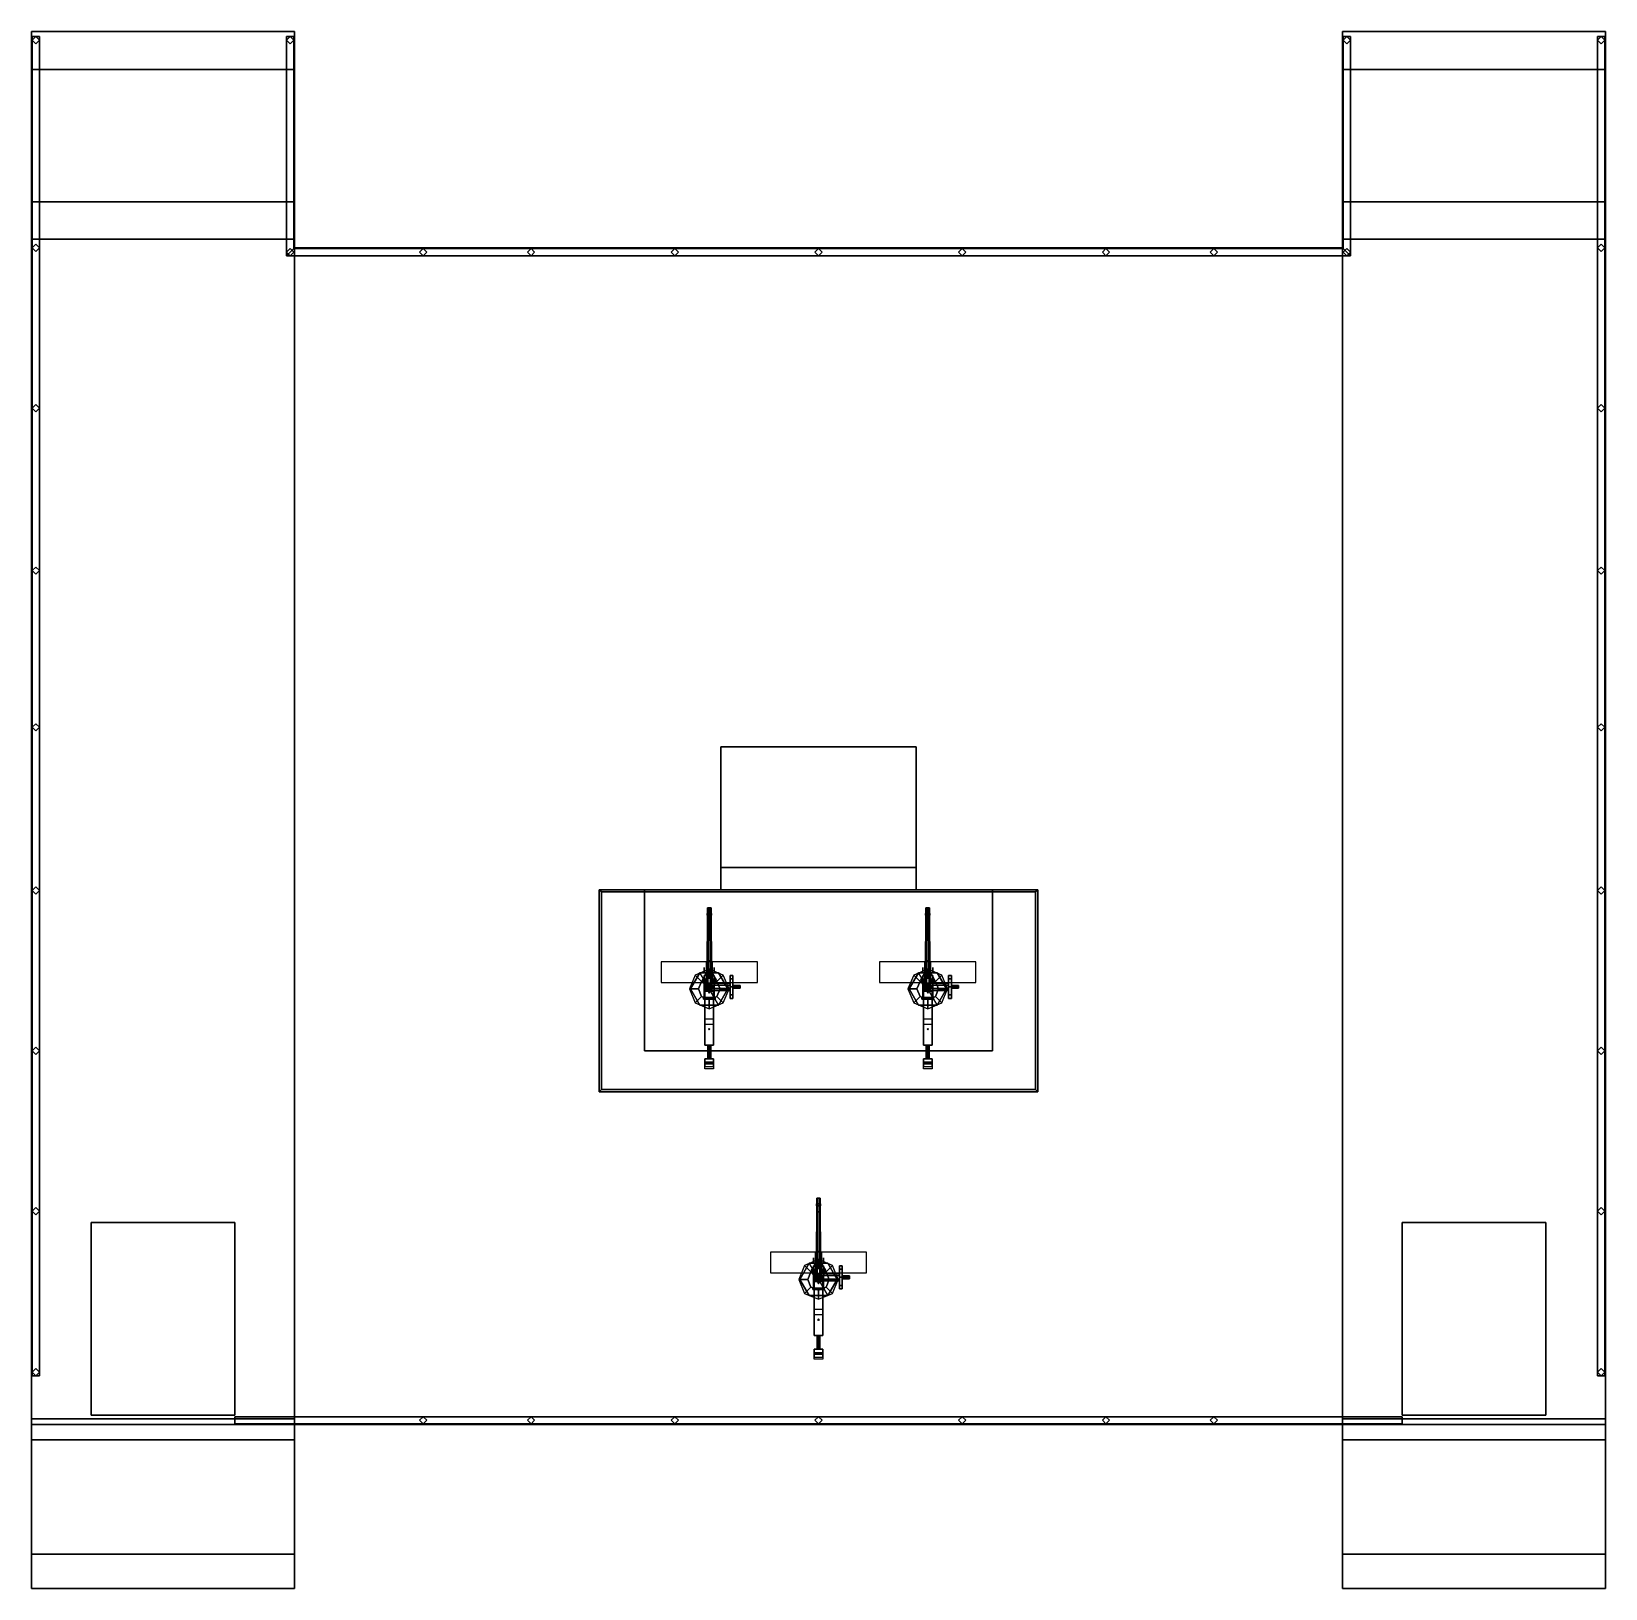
# Model space of a CAD drawing. Header units: millimetres. Extents: x -10.9 to 10.9, y -10.8 to 39.8.
# Drawn here: x -10.95 to 10.95, y -10.83 to 10.83 of the extents above.
import ezdxf

# ---------------------------------------------------------------- set-up
doc = ezdxf.new("R2010")
doc.units = ezdxf.units.MM
for name, color, linetype in [('deck', 9, 'Continuous'), ('gun', 1, 'Continuous'), ('pontoon', 3, 'Continuous'), ('sleeve', 5, 'Continuous'), ('turret', 2, 'Continuous')]:
    doc.layers.add(name, color=color, linetype=linetype)

msp = doc.modelspace()

# ---------------------------------------------------------------- linework, layer by layer
for points in [[(1.36, 0.88, 3.47), (1.36, 0.88, 1.21), (-1.36, 0.88, 1.21), (-1.36, 0.88, 3.47)], [(-1.36, 0.88, 1.21), (-1.36, -1.11, 1.21), (-1.36, -1.11, 3.47), (-1.36, 0.88, 3.47)], [(-1.36, 0.88, 3.47), (-1.36, -1.11, 3.47), (-1.36, -1.11, 3.83), (-1.36, -0.8, 3.83)], [(1.36, -0.8, 3.83), (1.36, 0.88, 3.47), (-1.36, 0.88, 3.47), (-1.36, -0.8, 3.83)], [(1.36, -1.11, 3.47), (1.36, -1.11, 1.21), (1.36, 0.88, 1.21), (1.36, 0.88, 3.47)], [(1.36, -1.11, 3.83), (1.36, -1.11, 3.47), (1.36, 0.88, 3.47), (1.36, -0.8, 3.83)], [(-1.36, -0.8, 3.83), (-1.36, -1.11, 3.83), (1.36, -1.11, 3.83), (1.36, -0.8, 3.83)], [(3.05, -1.11, 4.23), (1.36, -1.11, 3.83), (-1.36, -1.11, 3.83), (-3.05, -1.11, 4.23)], [(-3.05, -1.11, 4.23), (-3.02, -1.14, 4.23), (3.02, -1.14, 4.23), (3.05, -1.11, 4.23)], [(-3.05, -1.11, 4.23), (-3.05, -1.11, 3.19), (-3.05, -3.92, 3.19), (-3.05, -3.92, 4.23)], [(-3.02, -1.14, 4.23), (-3.05, -1.11, 4.23), (-3.05, -3.92, 4.23), (-3.02, -3.89, 4.23)], [(-1.36, -1.11, 3.83), (-1.36, -1.11, 3.19), (-3.05, -1.11, 3.19), (-3.05, -1.11, 4.23)], [(-3.02, -1.14, 4.23), (-3.02, -1.14, 3.19), (3.02, -1.14, 3.19), (3.02, -1.14, 4.23)], [(-3.02, -3.89, 4.23), (-3.02, -3.89, 3.19), (-3.02, -1.14, 3.19), (-3.02, -1.14, 4.23)], [(3.02, -1.14, 3.19), (-3.02, -1.14, 3.19), (-3.02, -3.89, 3.19), (3.02, -3.89, 3.19)], [(-2.42, -1.11, 1.21), (-2.42, -3.35, 1.21), (-2.42, -3.35, 3.19), (-2.42, -1.11, 3.19)], [(-1.36, -1.11, 3.19), (-1.36, -1.11, 1.21), (-2.42, -1.11, 1.21), (-2.42, -1.11, 3.19)], [(2.42, -1.11, 3.19), (2.42, -1.11, 1.21), (1.36, -1.11, 1.21), (1.36, -1.11, 3.19)], [(3.05, -1.11, 4.23), (3.05, -1.11, 3.19), (1.36, -1.11, 3.19), (1.36, -1.11, 3.83)], [(2.42, -3.35, 3.19), (2.42, -3.35, 1.21), (2.42, -1.11, 1.21), (2.42, -1.11, 3.19)], [(3.02, -3.89, 4.23), (3.05, -3.92, 4.23), (3.05, -1.11, 4.23), (3.02, -1.14, 4.23)], [(3.02, -1.14, 4.23), (3.02, -1.14, 3.19), (3.02, -3.89, 3.19), (3.02, -3.89, 4.23)], [(3.05, -3.92, 4.23), (3.05, -3.92, 3.19), (3.05, -1.11, 3.19), (3.05, -1.11, 4.23)], [(-1.714, -2.296, 3.19), (-1.795, -2.49, 3.19), (-1.67, -2.49, 4.02), (-1.626, -2.384, 4.02)], [(-1.52, -2.215, 3.19), (-1.714, -2.296, 3.19), (-1.626, -2.384, 4.02), (-1.52, -2.34, 4.02)], [(-1.626, -2.384, 4.02), (-1.67, -2.49, 4.02), (-1.67, -2.49, 4.07), (-1.626, -2.384, 4.07)], [(-1.52, -2.34, 4.02), (-1.626, -2.384, 4.02), (-1.626, -2.384, 4.07), (-1.52, -2.34, 4.07)], [(-1.326, -2.296, 3.19), (-1.52, -2.215, 3.19), (-1.52, -2.34, 4.02), (-1.414, -2.384, 4.02)], [(-1.414, -2.384, 4.02), (-1.52, -2.34, 4.02), (-1.52, -2.34, 4.07), (-1.414, -2.384, 4.07)], [(-1.245, -2.49, 3.19), (-1.326, -2.296, 3.19), (-1.414, -2.384, 4.02), (-1.37, -2.49, 4.02)], [(-1.37, -2.49, 4.02), (-1.414, -2.384, 4.02), (-1.414, -2.384, 4.07), (-1.37, -2.49, 4.07)], [(1.326, -2.296, 3.19), (1.245, -2.49, 3.19), (1.37, -2.49, 4.02), (1.414, -2.384, 4.02)], [(1.52, -2.215, 3.19), (1.326, -2.296, 3.19), (1.414, -2.384, 4.02), (1.52, -2.34, 4.02)], [(1.414, -2.384, 4.02), (1.37, -2.49, 4.02), (1.37, -2.49, 4.07), (1.414, -2.384, 4.07)], [(1.52, -2.34, 4.02), (1.414, -2.384, 4.02), (1.414, -2.384, 4.07), (1.52, -2.34, 4.07)], [(1.714, -2.296, 3.19), (1.52, -2.215, 3.19), (1.52, -2.34, 4.02), (1.626, -2.384, 4.02)], [(1.626, -2.384, 4.02), (1.52, -2.34, 4.02), (1.52, -2.34, 4.07), (1.626, -2.384, 4.07)], [(1.795, -2.49, 3.19), (1.714, -2.296, 3.19), (1.626, -2.384, 4.02), (1.67, -2.49, 4.02)], [(1.67, -2.49, 4.02), (1.626, -2.384, 4.02), (1.626, -2.384, 4.07), (1.67, -2.49, 4.07)], [(-1.795, -2.49, 3.19), (-1.714, -2.684, 3.19), (-1.626, -2.596, 4.02), (-1.67, -2.49, 4.02)], [(-1.714, -2.684, 3.19), (-1.52, -2.765, 3.19), (-1.52, -2.64, 4.02), (-1.626, -2.596, 4.02)], [(-1.67, -2.49, 4.02), (-1.626, -2.596, 4.02), (-1.626, -2.596, 4.07), (-1.67, -2.49, 4.07)], [(-1.626, -2.596, 4.02), (-1.52, -2.64, 4.02), (-1.52, -2.64, 4.07), (-1.626, -2.596, 4.07)], [(-1.52, -2.765, 3.19), (-1.326, -2.684, 3.19), (-1.414, -2.596, 4.02), (-1.52, -2.64, 4.02)], [(-1.52, -2.64, 4.02), (-1.414, -2.596, 4.02), (-1.414, -2.596, 4.07), (-1.52, -2.64, 4.07)], [(-1.326, -2.684, 3.19), (-1.245, -2.49, 3.19), (-1.37, -2.49, 4.02), (-1.414, -2.596, 4.02)], [(-1.414, -2.596, 4.02), (-1.37, -2.49, 4.02), (-1.37, -2.49, 4.07), (-1.414, -2.596, 4.07)], [(1.245, -2.49, 3.19), (1.326, -2.684, 3.19), (1.414, -2.596, 4.02), (1.37, -2.49, 4.02)], [(1.326, -2.684, 3.19), (1.52, -2.765, 3.19), (1.52, -2.64, 4.02), (1.414, -2.596, 4.02)], [(1.37, -2.49, 4.02), (1.414, -2.596, 4.02), (1.414, -2.596, 4.07), (1.37, -2.49, 4.07)], [(1.414, -2.596, 4.02), (1.52, -2.64, 4.02), (1.52, -2.64, 4.07), (1.414, -2.596, 4.07)], [(1.52, -2.765, 3.19), (1.714, -2.684, 3.19), (1.626, -2.596, 4.02), (1.52, -2.64, 4.02)], [(1.52, -2.64, 4.02), (1.626, -2.596, 4.02), (1.626, -2.596, 4.07), (1.52, -2.64, 4.07)], [(1.714, -2.684, 3.19), (1.795, -2.49, 3.19), (1.67, -2.49, 4.02), (1.626, -2.596, 4.02)], [(1.626, -2.596, 4.02), (1.67, -2.49, 4.02), (1.67, -2.49, 4.07), (1.626, -2.596, 4.07)], [(-2.42, -3.35, 3.19), (-2.42, -3.35, 1.21), (2.42, -3.35, 1.21), (2.42, -3.35, 3.19)], [(-3.02, -3.89, 4.23), (-3.05, -3.92, 4.23), (3.05, -3.92, 4.23), (3.02, -3.89, 4.23)], [(-3.05, -3.92, 4.23), (-3.05, -3.92, 3.19), (3.05, -3.92, 3.19), (3.05, -3.92, 4.23)], [(3.02, -3.89, 4.23), (3.02, -3.89, 3.19), (-3.02, -3.89, 3.19), (-3.02, -3.89, 4.23)], [(-10.12, -5.74, 1.21), (-10.12, -8.42, 1.21), (-10.12, -8.42, 2.71), (-10.12, -5.74, 2.71)], [(-8.12, -5.74, 2.71), (-8.12, -5.74, 1.21), (-10.12, -5.74, 1.21), (-10.12, -5.74, 2.71)], [(-10.12, -5.74, 2.71), (-10.12, -8.42, 2.71), (-8.12, -8.42, 2.71), (-8.12, -5.74, 2.71)], [(-8.12, -8.42, 2.71), (-8.12, -8.42, 1.21), (-8.12, -5.74, 1.21), (-8.12, -5.74, 2.71)], [(10.12, -5.74, 2.71), (10.12, -5.74, 1.21), (8.12, -5.74, 1.21), (8.12, -5.74, 2.71)], [(8.12, -5.74, 2.71), (8.12, -8.42, 2.71), (10.12, -8.42, 2.71), (10.12, -5.74, 2.71)], [(8.12, -5.74, 1.21), (8.12, -8.42, 1.21), (8.12, -8.42, 2.71), (8.12, -5.74, 2.71)], [(10.12, -8.42, 2.71), (10.12, -8.42, 1.21), (10.12, -5.74, 1.21), (10.12, -5.74, 2.71)], [(-0.194, -6.336, 1.21), (-0.275, -6.53, 1.21), (-0.15, -6.53, 2.04), (-0.106, -6.424, 2.04)], [(0, -6.255, 1.21), (-0.194, -6.336, 1.21), (-0.106, -6.424, 2.04), (0, -6.38, 2.04)], [(0.194, -6.336, 1.21), (0, -6.255, 1.21), (0, -6.38, 2.04), (0.106, -6.424, 2.04)], [(0.275, -6.53, 1.21), (0.194, -6.336, 1.21), (0.106, -6.424, 2.04), (0.15, -6.53, 2.04)], [(-0.275, -6.53, 1.21), (-0.194, -6.724, 1.21), (-0.106, -6.636, 2.04), (-0.15, -6.53, 2.04)], [(-0.106, -6.424, 2.04), (-0.15, -6.53, 2.04), (-0.15, -6.53, 2.09), (-0.106, -6.424, 2.09)], [(-0.15, -6.53, 2.04), (-0.106, -6.636, 2.04), (-0.106, -6.636, 2.09), (-0.15, -6.53, 2.09)], [(0, -6.38, 2.04), (-0.106, -6.424, 2.04), (-0.106, -6.424, 2.09), (0, -6.38, 2.09)], [(0.106, -6.424, 2.04), (0, -6.38, 2.04), (0, -6.38, 2.09), (0.106, -6.424, 2.09)], [(0.15, -6.53, 2.04), (0.106, -6.424, 2.04), (0.106, -6.424, 2.09), (0.15, -6.53, 2.09)], [(0.106, -6.636, 2.04), (0.15, -6.53, 2.04), (0.15, -6.53, 2.09), (0.106, -6.636, 2.09)], [(0.194, -6.724, 1.21), (0.275, -6.53, 1.21), (0.15, -6.53, 2.04), (0.106, -6.636, 2.04)], [(-0.194, -6.724, 1.21), (0, -6.805, 1.21), (0, -6.68, 2.04), (-0.106, -6.636, 2.04)], [(-0.106, -6.636, 2.04), (0, -6.68, 2.04), (0, -6.68, 2.09), (-0.106, -6.636, 2.09)], [(0, -6.68, 2.04), (0.106, -6.636, 2.04), (0.106, -6.636, 2.09), (0, -6.68, 2.09)], [(0, -6.805, 1.21), (0.194, -6.724, 1.21), (0.106, -6.636, 2.04), (0, -6.68, 2.04)], [(-10.12, -8.42, 2.71), (-10.12, -8.42, 1.21), (-8.12, -8.42, 1.21), (-8.12, -8.42, 2.71)], [(8.12, -8.42, 2.71), (8.12, -8.42, 1.21), (10.12, -8.42, 1.21), (10.12, -8.42, 2.71)]]:
    msp.add_3dface(points)
at = {"layer": 'deck'}
for points in [[(-10.95, 10.83, 1.21), (-10.95, -8.55, 1.21), (-7.29, -8.55, 1.21), (-7.29, 10.83, 1.21)], [(-7.29, 10.83, 1.21), (-7.29, 10.83, 0.87), (-10.95, 10.83, 0.87), (-10.95, 10.83, 1.21)], [(-10.95, 10.83, 0.87), (-10.95, -8.55, 0.87), (-10.95, -8.55, 1.21), (-10.95, 10.83, 1.21)], [(-10.89, 10.76, 1.21), (-10.94, 10.71, 1.21), (-10.94, 10.71, 2.04), (-10.89, 10.76, 2.04)], [(-10.84, 10.76, 2.04), (-10.84, -7.87, 2.04), (-10.94, -7.87, 2.04), (-10.94, 10.76, 2.04)], [(-10.94, 10.76, 2.04), (-10.94, -7.87, 2.04), (-10.84, -7.87, 2.04), (-10.84, 10.76, 2.04)], [(-10.84, 10.71, 1.21), (-10.89, 10.76, 1.21), (-10.89, 10.76, 2.04), (-10.84, 10.71, 2.04)], [(-7.35, 10.76, 1.21), (-7.4, 10.71, 1.21), (-7.4, 10.71, 2.04), (-7.35, 10.76, 2.04)], [(-7.4, 10.76, 2.04), (-7.4, 7.71, 2.04), (-7.3, 7.81, 2.04), (-7.3, 10.76, 2.04)], [(-7.3, 10.76, 2.04), (-7.3, 7.81, 2.04), (-7.4, 7.71, 2.04), (-7.4, 10.76, 2.04)], [(-7.3, 10.71, 1.21), (-7.35, 10.76, 1.21), (-7.35, 10.76, 2.04), (-7.3, 10.71, 2.04)], [(-7.29, 7.82, 1.21), (-7.29, 7.82, 0.87), (-7.29, 10.83, 0.87), (-7.29, 10.83, 1.21)], [(7.29, 10.83, 0.87), (7.29, 7.82, 0.87), (7.29, 7.82, 1.21), (7.29, 10.83, 1.21)], [(10.95, 10.83, 1.21), (10.95, 10.83, 0.87), (7.29, 10.83, 0.87), (7.29, 10.83, 1.21)], [(7.29, 10.83, 1.21), (7.29, -8.55, 1.21), (10.95, -8.55, 1.21), (10.95, 10.83, 1.21)], [(7.35, 10.76, 1.21), (7.3, 10.71, 1.21), (7.3, 10.71, 2.04), (7.35, 10.76, 2.04)], [(7.3, 10.76, 2.04), (7.3, 7.81, 2.04), (7.4, 7.71, 2.04), (7.4, 10.76, 2.04)], [(7.4, 10.76, 2.04), (7.4, 7.71, 2.04), (7.3, 7.81, 2.04), (7.3, 10.76, 2.04)], [(7.4, 10.71, 1.21), (7.35, 10.76, 1.21), (7.35, 10.76, 2.04), (7.4, 10.71, 2.04)], [(10.84, 10.76, 2.04), (10.84, -7.87, 2.04), (10.94, -7.87, 2.04), (10.94, 10.76, 2.04)], [(10.94, 10.76, 2.04), (10.94, -7.87, 2.04), (10.84, -7.87, 2.04), (10.84, 10.76, 2.04)], [(10.89, 10.76, 1.21), (10.84, 10.71, 1.21), (10.84, 10.71, 2.04), (10.89, 10.76, 2.04)], [(10.94, 10.71, 1.21), (10.89, 10.76, 1.21), (10.89, 10.76, 2.04), (10.94, 10.71, 2.04)], [(10.95, -8.55, 1.21), (10.95, -8.55, 0.87), (10.95, 10.83, 0.87), (10.95, 10.83, 1.21)], [(-10.94, 10.71, 1.21), (-10.89, 10.66, 1.21), (-10.89, 10.66, 2.04), (-10.94, 10.71, 2.04)], [(-10.89, 10.66, 1.21), (-10.84, 10.71, 1.21), (-10.84, 10.71, 2.04), (-10.89, 10.66, 2.04)], [(-7.4, 10.71, 1.21), (-7.35, 10.66, 1.21), (-7.35, 10.66, 2.04), (-7.4, 10.71, 2.04)], [(-7.35, 10.66, 1.21), (-7.3, 10.71, 1.21), (-7.3, 10.71, 2.04), (-7.35, 10.66, 2.04)], [(7.3, 10.71, 1.21), (7.35, 10.66, 1.21), (7.35, 10.66, 2.04), (7.3, 10.71, 2.04)], [(7.35, 10.66, 1.21), (7.4, 10.71, 1.21), (7.4, 10.71, 2.04), (7.35, 10.66, 2.04)], [(10.84, 10.71, 1.21), (10.89, 10.66, 1.21), (10.89, 10.66, 2.04), (10.84, 10.71, 2.04)], [(10.89, 10.66, 1.21), (10.94, 10.71, 1.21), (10.94, 10.71, 2.04), (10.89, 10.66, 2.04)], [(-10.89, 7.87, 1.21), (-10.94, 7.82, 1.21), (-10.94, 7.82, 2.04), (-10.89, 7.87, 2.04)], [(-10.94, 7.82, 1.21), (-10.89, 7.77, 1.21), (-10.89, 7.77, 2.04), (-10.94, 7.82, 2.04)], [(-10.84, 7.82, 1.21), (-10.89, 7.87, 1.21), (-10.89, 7.87, 2.04), (-10.84, 7.82, 2.04)], [(-10.89, 7.77, 1.21), (-10.84, 7.82, 1.21), (-10.84, 7.82, 2.04), (-10.89, 7.77, 2.04)], [(-7.35, 7.81, 1.21), (-7.4, 7.76, 1.21), (-7.4, 7.76, 2.04), (-7.35, 7.81, 2.04)], [(7.3, 7.81, 2.04), (-7.3, 7.81, 2.04), (-7.4, 7.71, 2.04), (7.4, 7.71, 2.04)], [(7.4, 7.71, 2.04), (-7.4, 7.71, 2.04), (-7.3, 7.81, 2.04), (7.3, 7.81, 2.04)], [(-7.4, 7.76, 1.21), (-7.35, 7.71, 1.21), (-7.35, 7.71, 2.04), (-7.4, 7.76, 2.04)], [(-7.3, 7.76, 1.21), (-7.35, 7.81, 1.21), (-7.35, 7.81, 2.04), (-7.3, 7.76, 2.04)], [(-7.35, 7.71, 1.21), (-7.3, 7.76, 1.21), (-7.3, 7.76, 2.04), (-7.35, 7.71, 2.04)], [(-7.29, 7.82, 1.21), (-7.29, -8.55, 1.21), (7.29, -8.55, 1.21), (7.29, 7.82, 1.21)], [(7.29, 7.82, 1.21), (7.29, 7.82, 0.87), (-7.29, 7.82, 0.87), (-7.29, 7.82, 1.21)], [(7.29, 7.82, 0.87), (7.29, -8.55, 0.87), (-7.29, -8.55, 0.87), (-7.29, 7.82, 0.87)], [(-5.5, 7.81, 1.21), (-5.55, 7.76, 1.21), (-5.55, 7.76, 2.04), (-5.5, 7.81, 2.04)], [(-5.55, 7.76, 1.21), (-5.5, 7.71, 1.21), (-5.5, 7.71, 2.04), (-5.55, 7.76, 2.04)], [(-5.45, 7.76, 1.21), (-5.5, 7.81, 1.21), (-5.5, 7.81, 2.04), (-5.45, 7.76, 2.04)], [(-5.5, 7.71, 1.21), (-5.45, 7.76, 1.21), (-5.45, 7.76, 2.04), (-5.5, 7.71, 2.04)], [(-4, 7.81, 1.21), (-4.05, 7.76, 1.21), (-4.05, 7.76, 2.04), (-4, 7.81, 2.04)], [(-4.05, 7.76, 1.21), (-4, 7.71, 1.21), (-4, 7.71, 2.04), (-4.05, 7.76, 2.04)], [(-3.95, 7.76, 1.21), (-4, 7.81, 1.21), (-4, 7.81, 2.04), (-3.95, 7.76, 2.04)], [(-4, 7.71, 1.21), (-3.95, 7.76, 1.21), (-3.95, 7.76, 2.04), (-4, 7.71, 2.04)], [(-2, 7.81, 1.21), (-2.05, 7.76, 1.21), (-2.05, 7.76, 2.04), (-2, 7.81, 2.04)], [(-2.05, 7.76, 1.21), (-2, 7.71, 1.21), (-2, 7.71, 2.04), (-2.05, 7.76, 2.04)], [(-1.95, 7.76, 1.21), (-2, 7.81, 1.21), (-2, 7.81, 2.04), (-1.95, 7.76, 2.04)], [(-2, 7.71, 1.21), (-1.95, 7.76, 1.21), (-1.95, 7.76, 2.04), (-2, 7.71, 2.04)], [(0, 7.81, 1.21), (-0.05, 7.76, 1.21), (-0.05, 7.76, 2.04), (0, 7.81, 2.04)], [(-0.05, 7.76, 1.21), (0, 7.71, 1.21), (0, 7.71, 2.04), (-0.05, 7.76, 2.04)], [(0.05, 7.76, 1.21), (0, 7.81, 1.21), (0, 7.81, 2.04), (0.05, 7.76, 2.04)], [(0, 7.71, 1.21), (0.05, 7.76, 1.21), (0.05, 7.76, 2.04), (0, 7.71, 2.04)], [(2, 7.81, 1.21), (1.95, 7.76, 1.21), (1.95, 7.76, 2.04), (2, 7.81, 2.04)], [(1.95, 7.76, 1.21), (2, 7.71, 1.21), (2, 7.71, 2.04), (1.95, 7.76, 2.04)], [(2.05, 7.76, 1.21), (2, 7.81, 1.21), (2, 7.81, 2.04), (2.05, 7.76, 2.04)], [(2, 7.71, 1.21), (2.05, 7.76, 1.21), (2.05, 7.76, 2.04), (2, 7.71, 2.04)], [(4, 7.81, 1.21), (3.95, 7.76, 1.21), (3.95, 7.76, 2.04), (4, 7.81, 2.04)], [(3.95, 7.76, 1.21), (4, 7.71, 1.21), (4, 7.71, 2.04), (3.95, 7.76, 2.04)], [(4.05, 7.76, 1.21), (4, 7.81, 1.21), (4, 7.81, 2.04), (4.05, 7.76, 2.04)], [(4, 7.71, 1.21), (4.05, 7.76, 1.21), (4.05, 7.76, 2.04), (4, 7.71, 2.04)], [(5.5, 7.81, 1.21), (5.45, 7.76, 1.21), (5.45, 7.76, 2.04), (5.5, 7.81, 2.04)], [(5.45, 7.76, 1.21), (5.5, 7.71, 1.21), (5.5, 7.71, 2.04), (5.45, 7.76, 2.04)], [(5.55, 7.76, 1.21), (5.5, 7.81, 1.21), (5.5, 7.81, 2.04), (5.55, 7.76, 2.04)], [(5.5, 7.71, 1.21), (5.55, 7.76, 1.21), (5.55, 7.76, 2.04), (5.5, 7.71, 2.04)], [(7.35, 7.81, 1.21), (7.3, 7.76, 1.21), (7.3, 7.76, 2.04), (7.35, 7.81, 2.04)], [(7.3, 7.76, 1.21), (7.35, 7.71, 1.21), (7.35, 7.71, 2.04), (7.3, 7.76, 2.04)], [(7.4, 7.76, 1.21), (7.35, 7.81, 1.21), (7.35, 7.81, 2.04), (7.4, 7.76, 2.04)], [(7.35, 7.71, 1.21), (7.4, 7.76, 1.21), (7.4, 7.76, 2.04), (7.35, 7.71, 2.04)], [(10.89, 7.87, 1.21), (10.84, 7.82, 1.21), (10.84, 7.82, 2.04), (10.89, 7.87, 2.04)], [(10.84, 7.82, 1.21), (10.89, 7.77, 1.21), (10.89, 7.77, 2.04), (10.84, 7.82, 2.04)], [(10.94, 7.82, 1.21), (10.89, 7.87, 1.21), (10.89, 7.87, 2.04), (10.94, 7.82, 2.04)], [(10.89, 7.77, 1.21), (10.94, 7.82, 1.21), (10.94, 7.82, 2.04), (10.89, 7.77, 2.04)], [(-10.89, 5.64, 1.21), (-10.94, 5.59, 1.21), (-10.94, 5.59, 2.04), (-10.89, 5.64, 2.04)], [(-10.94, 5.59, 1.21), (-10.89, 5.54, 1.21), (-10.89, 5.54, 2.04), (-10.94, 5.59, 2.04)], [(-10.84, 5.59, 1.21), (-10.89, 5.64, 1.21), (-10.89, 5.64, 2.04), (-10.84, 5.59, 2.04)], [(-10.89, 5.54, 1.21), (-10.84, 5.59, 1.21), (-10.84, 5.59, 2.04), (-10.89, 5.54, 2.04)], [(10.89, 5.64, 1.21), (10.84, 5.59, 1.21), (10.84, 5.59, 2.04), (10.89, 5.64, 2.04)], [(10.84, 5.59, 1.21), (10.89, 5.54, 1.21), (10.89, 5.54, 2.04), (10.84, 5.59, 2.04)], [(10.94, 5.59, 1.21), (10.89, 5.64, 1.21), (10.89, 5.64, 2.04), (10.94, 5.59, 2.04)], [(10.89, 5.54, 1.21), (10.94, 5.59, 1.21), (10.94, 5.59, 2.04), (10.89, 5.54, 2.04)], [(-10.89, 3.38, 1.21), (-10.94, 3.33, 1.21), (-10.94, 3.33, 2.04), (-10.89, 3.38, 2.04)], [(-10.94, 3.33, 1.21), (-10.89, 3.28, 1.21), (-10.89, 3.28, 2.04), (-10.94, 3.33, 2.04)], [(-10.84, 3.33, 1.21), (-10.89, 3.38, 1.21), (-10.89, 3.38, 2.04), (-10.84, 3.33, 2.04)], [(-10.89, 3.28, 1.21), (-10.84, 3.33, 1.21), (-10.84, 3.33, 2.04), (-10.89, 3.28, 2.04)], [(10.89, 3.38, 1.21), (10.84, 3.33, 1.21), (10.84, 3.33, 2.04), (10.89, 3.38, 2.04)], [(10.84, 3.33, 1.21), (10.89, 3.28, 1.21), (10.89, 3.28, 2.04), (10.84, 3.33, 2.04)], [(10.94, 3.33, 1.21), (10.89, 3.38, 1.21), (10.89, 3.38, 2.04), (10.94, 3.33, 2.04)], [(10.89, 3.28, 1.21), (10.94, 3.33, 1.21), (10.94, 3.33, 2.04), (10.89, 3.28, 2.04)], [(-10.89, 1.2, 1.21), (-10.94, 1.15, 1.21), (-10.94, 1.15, 2.04), (-10.89, 1.2, 2.04)], [(-10.94, 1.15, 1.21), (-10.89, 1.1, 1.21), (-10.89, 1.1, 2.04), (-10.94, 1.15, 2.04)], [(-10.84, 1.15, 1.21), (-10.89, 1.2, 1.21), (-10.89, 1.2, 2.04), (-10.84, 1.15, 2.04)], [(-10.89, 1.1, 1.21), (-10.84, 1.15, 1.21), (-10.84, 1.15, 2.04), (-10.89, 1.1, 2.04)], [(10.89, 1.2, 1.21), (10.84, 1.15, 1.21), (10.84, 1.15, 2.04), (10.89, 1.2, 2.04)], [(10.84, 1.15, 1.21), (10.89, 1.1, 1.21), (10.89, 1.1, 2.04), (10.84, 1.15, 2.04)], [(10.94, 1.15, 1.21), (10.89, 1.2, 1.21), (10.89, 1.2, 2.04), (10.94, 1.15, 2.04)], [(10.89, 1.1, 1.21), (10.94, 1.15, 1.21), (10.94, 1.15, 2.04), (10.89, 1.1, 2.04)], [(-10.89, -1.07, 1.21), (-10.94, -1.12, 1.21), (-10.94, -1.12, 2.04), (-10.89, -1.07, 2.04)], [(-10.84, -1.12, 1.21), (-10.89, -1.07, 1.21), (-10.89, -1.07, 2.04), (-10.84, -1.12, 2.04)], [(10.89, -1.07, 1.21), (10.84, -1.12, 1.21), (10.84, -1.12, 2.04), (10.89, -1.07, 2.04)], [(10.94, -1.12, 1.21), (10.89, -1.07, 1.21), (10.89, -1.07, 2.04), (10.94, -1.12, 2.04)], [(-10.94, -1.12, 1.21), (-10.89, -1.17, 1.21), (-10.89, -1.17, 2.04), (-10.94, -1.12, 2.04)], [(-10.89, -1.17, 1.21), (-10.84, -1.12, 1.21), (-10.84, -1.12, 2.04), (-10.89, -1.17, 2.04)], [(10.84, -1.12, 1.21), (10.89, -1.17, 1.21), (10.89, -1.17, 2.04), (10.84, -1.12, 2.04)], [(10.89, -1.17, 1.21), (10.94, -1.12, 1.21), (10.94, -1.12, 2.04), (10.89, -1.17, 2.04)], [(-10.89, -3.3, 1.21), (-10.94, -3.35, 1.21), (-10.94, -3.35, 2.04), (-10.89, -3.3, 2.04)], [(-10.94, -3.35, 1.21), (-10.89, -3.4, 1.21), (-10.89, -3.4, 2.04), (-10.94, -3.35, 2.04)], [(-10.84, -3.35, 1.21), (-10.89, -3.3, 1.21), (-10.89, -3.3, 2.04), (-10.84, -3.35, 2.04)], [(-10.89, -3.4, 1.21), (-10.84, -3.35, 1.21), (-10.84, -3.35, 2.04), (-10.89, -3.4, 2.04)], [(10.89, -3.3, 1.21), (10.84, -3.35, 1.21), (10.84, -3.35, 2.04), (10.89, -3.3, 2.04)], [(10.84, -3.35, 1.21), (10.89, -3.4, 1.21), (10.89, -3.4, 2.04), (10.84, -3.35, 2.04)], [(10.94, -3.35, 1.21), (10.89, -3.3, 1.21), (10.89, -3.3, 2.04), (10.94, -3.35, 2.04)], [(10.89, -3.4, 1.21), (10.94, -3.35, 1.21), (10.94, -3.35, 2.04), (10.89, -3.4, 2.04)], [(-10.89, -5.53, 1.21), (-10.94, -5.58, 1.21), (-10.94, -5.58, 2.04), (-10.89, -5.53, 2.04)], [(-10.94, -5.58, 1.21), (-10.89, -5.63, 1.21), (-10.89, -5.63, 2.04), (-10.94, -5.58, 2.04)], [(-10.84, -5.58, 1.21), (-10.89, -5.53, 1.21), (-10.89, -5.53, 2.04), (-10.84, -5.58, 2.04)], [(-10.89, -5.63, 1.21), (-10.84, -5.58, 1.21), (-10.84, -5.58, 2.04), (-10.89, -5.63, 2.04)], [(10.89, -5.53, 1.21), (10.84, -5.58, 1.21), (10.84, -5.58, 2.04), (10.89, -5.53, 2.04)], [(10.84, -5.58, 1.21), (10.89, -5.63, 1.21), (10.89, -5.63, 2.04), (10.84, -5.58, 2.04)], [(10.94, -5.58, 1.21), (10.89, -5.53, 1.21), (10.89, -5.53, 2.04), (10.94, -5.58, 2.04)], [(10.89, -5.63, 1.21), (10.94, -5.58, 1.21), (10.94, -5.58, 2.04), (10.89, -5.63, 2.04)], [(-10.89, -7.77, 1.21), (-10.94, -7.82, 1.21), (-10.94, -7.82, 2.04), (-10.89, -7.77, 2.04)], [(-10.94, -7.82, 1.21), (-10.89, -7.87, 1.21), (-10.89, -7.87, 2.04), (-10.94, -7.82, 2.04)], [(-10.84, -7.82, 1.21), (-10.89, -7.77, 1.21), (-10.89, -7.77, 2.04), (-10.84, -7.82, 2.04)], [(-10.89, -7.87, 1.21), (-10.84, -7.82, 1.21), (-10.84, -7.82, 2.04), (-10.89, -7.87, 2.04)], [(10.89, -7.77, 1.21), (10.84, -7.82, 1.21), (10.84, -7.82, 2.04), (10.89, -7.77, 2.04)], [(10.84, -7.82, 1.21), (10.89, -7.87, 1.21), (10.89, -7.87, 2.04), (10.84, -7.82, 2.04)], [(10.94, -7.82, 1.21), (10.89, -7.77, 1.21), (10.89, -7.77, 2.04), (10.94, -7.82, 2.04)], [(10.89, -7.87, 1.21), (10.94, -7.82, 1.21), (10.94, -7.82, 2.04), (10.89, -7.87, 2.04)], [(8.12, -8.44, 2.04), (-8.12, -8.44, 2.04), (-8.12, -8.54, 2.04), (8.12, -8.54, 2.04)], [(8.12, -8.54, 2.04), (-8.12, -8.54, 2.04), (-8.12, -8.44, 2.04), (8.12, -8.44, 2.04)], [(-5.5, -8.44, 1.21), (-5.55, -8.49, 1.21), (-5.55, -8.49, 2.04), (-5.5, -8.44, 2.04)], [(-5.55, -8.49, 1.21), (-5.5, -8.54, 1.21), (-5.5, -8.54, 2.04), (-5.55, -8.49, 2.04)], [(-5.45, -8.49, 1.21), (-5.5, -8.44, 1.21), (-5.5, -8.44, 2.04), (-5.45, -8.49, 2.04)], [(-5.5, -8.54, 1.21), (-5.45, -8.49, 1.21), (-5.45, -8.49, 2.04), (-5.5, -8.54, 2.04)], [(-4, -8.44, 1.21), (-4.05, -8.49, 1.21), (-4.05, -8.49, 2.04), (-4, -8.44, 2.04)], [(-4.05, -8.49, 1.21), (-4, -8.54, 1.21), (-4, -8.54, 2.04), (-4.05, -8.49, 2.04)], [(-3.95, -8.49, 1.21), (-4, -8.44, 1.21), (-4, -8.44, 2.04), (-3.95, -8.49, 2.04)], [(-4, -8.54, 1.21), (-3.95, -8.49, 1.21), (-3.95, -8.49, 2.04), (-4, -8.54, 2.04)], [(-2, -8.44, 1.21), (-2.05, -8.49, 1.21), (-2.05, -8.49, 2.04), (-2, -8.44, 2.04)], [(-2.05, -8.49, 1.21), (-2, -8.54, 1.21), (-2, -8.54, 2.04), (-2.05, -8.49, 2.04)], [(-1.95, -8.49, 1.21), (-2, -8.44, 1.21), (-2, -8.44, 2.04), (-1.95, -8.49, 2.04)], [(-2, -8.54, 1.21), (-1.95, -8.49, 1.21), (-1.95, -8.49, 2.04), (-2, -8.54, 2.04)], [(0, -8.44, 1.21), (-0.05, -8.49, 1.21), (-0.05, -8.49, 2.04), (0, -8.44, 2.04)], [(-0.05, -8.49, 1.21), (0, -8.54, 1.21), (0, -8.54, 2.04), (-0.05, -8.49, 2.04)], [(0.05, -8.49, 1.21), (0, -8.44, 1.21), (0, -8.44, 2.04), (0.05, -8.49, 2.04)], [(0, -8.54, 1.21), (0.05, -8.49, 1.21), (0.05, -8.49, 2.04), (0, -8.54, 2.04)], [(2, -8.44, 1.21), (1.95, -8.49, 1.21), (1.95, -8.49, 2.04), (2, -8.44, 2.04)], [(1.95, -8.49, 1.21), (2, -8.54, 1.21), (2, -8.54, 2.04), (1.95, -8.49, 2.04)], [(2.05, -8.49, 1.21), (2, -8.44, 1.21), (2, -8.44, 2.04), (2.05, -8.49, 2.04)], [(2, -8.54, 1.21), (2.05, -8.49, 1.21), (2.05, -8.49, 2.04), (2, -8.54, 2.04)], [(4, -8.44, 1.21), (3.95, -8.49, 1.21), (3.95, -8.49, 2.04), (4, -8.44, 2.04)], [(3.95, -8.49, 1.21), (4, -8.54, 1.21), (4, -8.54, 2.04), (3.95, -8.49, 2.04)], [(4.05, -8.49, 1.21), (4, -8.44, 1.21), (4, -8.44, 2.04), (4.05, -8.49, 2.04)], [(4, -8.54, 1.21), (4.05, -8.49, 1.21), (4.05, -8.49, 2.04), (4, -8.54, 2.04)], [(5.5, -8.44, 1.21), (5.45, -8.49, 1.21), (5.45, -8.49, 2.04), (5.5, -8.44, 2.04)], [(5.45, -8.49, 1.21), (5.5, -8.54, 1.21), (5.5, -8.54, 2.04), (5.45, -8.49, 2.04)], [(5.55, -8.49, 1.21), (5.5, -8.44, 1.21), (5.5, -8.44, 2.04), (5.55, -8.49, 2.04)], [(5.5, -8.54, 1.21), (5.55, -8.49, 1.21), (5.55, -8.49, 2.04), (5.5, -8.54, 2.04)], [(-10.95, -8.55, 1.21), (-10.95, -8.55, 0.87), (10.95, -8.55, 0.87), (10.95, -8.55, 1.21)]]:
    msp.add_3dface(points, dxfattribs=at)
at = {"layer": 'gun'}
for points in [[(-1.535, -1.44, 4.276), (-1.55, -1.44, 4.25), (-1.55, -1.465, 4.25), (-1.535, -1.465, 4.276)], [(-1.55, -1.44, 4.25), (-1.535, -1.44, 4.224), (-1.535, -1.465, 4.224), (-1.55, -1.465, 4.25)], [(-1.505, -1.44, 4.224), (-1.535, -1.44, 4.224), (-1.55, -1.44, 4.25), (-1.49, -1.44, 4.25)], [(-1.49, -1.44, 4.25), (-1.55, -1.44, 4.25), (-1.535, -1.44, 4.276), (-1.505, -1.44, 4.276)], [(-1.505, -1.465, 4.276), (-1.535, -1.465, 4.276), (-1.55, -1.465, 4.25), (-1.49, -1.465, 4.25)], [(-1.49, -1.465, 4.25), (-1.55, -1.465, 4.25), (-1.535, -1.465, 4.224), (-1.505, -1.465, 4.224)], [(-1.532, -1.36, 4.272), (-1.545, -1.36, 4.25), (-1.545, -1.55, 4.25), (-1.532, -1.55, 4.272)], [(-1.545, -1.36, 4.25), (-1.532, -1.36, 4.228), (-1.532, -1.55, 4.228), (-1.545, -1.55, 4.25)], [(-1.495, -1.36, 4.25), (-1.545, -1.36, 4.25), (-1.532, -1.36, 4.272), (-1.508, -1.36, 4.272)], [(-1.508, -1.36, 4.228), (-1.532, -1.36, 4.228), (-1.545, -1.36, 4.25), (-1.495, -1.36, 4.25)], [(-1.505, -1.44, 4.276), (-1.535, -1.44, 4.276), (-1.535, -1.465, 4.276), (-1.505, -1.465, 4.276)], [(-1.535, -1.44, 4.224), (-1.505, -1.44, 4.224), (-1.505, -1.465, 4.224), (-1.535, -1.465, 4.224)], [(-1.508, -1.36, 4.272), (-1.532, -1.36, 4.272), (-1.532, -1.55, 4.272), (-1.508, -1.55, 4.272)], [(-1.532, -1.36, 4.228), (-1.508, -1.36, 4.228), (-1.508, -1.55, 4.228), (-1.532, -1.55, 4.228)], [(-1.495, -1.36, 4.25), (-1.508, -1.36, 4.272), (-1.508, -1.55, 4.272), (-1.495, -1.55, 4.25)], [(-1.508, -1.36, 4.228), (-1.495, -1.36, 4.25), (-1.495, -1.55, 4.25), (-1.508, -1.55, 4.228)], [(-1.49, -1.44, 4.25), (-1.505, -1.44, 4.276), (-1.505, -1.465, 4.276), (-1.49, -1.465, 4.25)], [(-1.505, -1.44, 4.224), (-1.49, -1.44, 4.25), (-1.49, -1.465, 4.25), (-1.505, -1.465, 4.224)], [(1.505, -1.44, 4.276), (1.49, -1.44, 4.25), (1.49, -1.465, 4.25), (1.505, -1.465, 4.276)], [(1.49, -1.44, 4.25), (1.505, -1.44, 4.224), (1.505, -1.465, 4.224), (1.49, -1.465, 4.25)], [(1.535, -1.44, 4.224), (1.505, -1.44, 4.224), (1.49, -1.44, 4.25), (1.55, -1.44, 4.25)], [(1.55, -1.44, 4.25), (1.49, -1.44, 4.25), (1.505, -1.44, 4.276), (1.535, -1.44, 4.276)], [(1.535, -1.465, 4.276), (1.505, -1.465, 4.276), (1.49, -1.465, 4.25), (1.55, -1.465, 4.25)], [(1.55, -1.465, 4.25), (1.49, -1.465, 4.25), (1.505, -1.465, 4.224), (1.535, -1.465, 4.224)], [(1.508, -1.36, 4.272), (1.495, -1.36, 4.25), (1.495, -1.55, 4.25), (1.508, -1.55, 4.272)], [(1.495, -1.36, 4.25), (1.508, -1.36, 4.228), (1.508, -1.55, 4.228), (1.495, -1.55, 4.25)], [(1.545, -1.36, 4.25), (1.495, -1.36, 4.25), (1.508, -1.36, 4.272), (1.532, -1.36, 4.272)], [(1.532, -1.36, 4.228), (1.508, -1.36, 4.228), (1.495, -1.36, 4.25), (1.545, -1.36, 4.25)], [(1.535, -1.44, 4.276), (1.505, -1.44, 4.276), (1.505, -1.465, 4.276), (1.535, -1.465, 4.276)], [(1.505, -1.44, 4.224), (1.535, -1.44, 4.224), (1.535, -1.465, 4.224), (1.505, -1.465, 4.224)], [(1.532, -1.36, 4.272), (1.508, -1.36, 4.272), (1.508, -1.55, 4.272), (1.532, -1.55, 4.272)], [(1.508, -1.36, 4.228), (1.532, -1.36, 4.228), (1.532, -1.55, 4.228), (1.508, -1.55, 4.228)], [(1.545, -1.36, 4.25), (1.532, -1.36, 4.272), (1.532, -1.55, 4.272), (1.545, -1.55, 4.25)], [(1.532, -1.36, 4.228), (1.545, -1.36, 4.25), (1.545, -1.55, 4.25), (1.532, -1.55, 4.228)], [(1.55, -1.44, 4.25), (1.535, -1.44, 4.276), (1.535, -1.465, 4.276), (1.55, -1.465, 4.25)], [(1.535, -1.44, 4.224), (1.55, -1.44, 4.25), (1.55, -1.465, 4.25), (1.535, -1.465, 4.224)], [(-1.535, -2.1, 4.224), (-1.55, -2.1, 4.25), (-1.545, -1.55, 4.25), (-1.532, -1.55, 4.228)], [(-1.55, -2.1, 4.25), (-1.535, -2.1, 4.276), (-1.532, -1.55, 4.272), (-1.545, -1.55, 4.25)], [(-1.505, -2.1, 4.224), (-1.535, -2.1, 4.224), (-1.532, -1.55, 4.228), (-1.508, -1.55, 4.228)], [(-1.535, -2.1, 4.276), (-1.505, -2.1, 4.276), (-1.508, -1.55, 4.272), (-1.532, -1.55, 4.272)], [(-1.49, -2.1, 4.25), (-1.505, -2.1, 4.224), (-1.508, -1.55, 4.228), (-1.495, -1.55, 4.25)], [(-1.505, -2.1, 4.276), (-1.49, -2.1, 4.25), (-1.495, -1.55, 4.25), (-1.508, -1.55, 4.272)], [(1.505, -2.1, 4.224), (1.49, -2.1, 4.25), (1.495, -1.55, 4.25), (1.508, -1.55, 4.228)], [(1.49, -2.1, 4.25), (1.505, -2.1, 4.276), (1.508, -1.55, 4.272), (1.495, -1.55, 4.25)], [(1.535, -2.1, 4.224), (1.505, -2.1, 4.224), (1.508, -1.55, 4.228), (1.532, -1.55, 4.228)], [(1.505, -2.1, 4.276), (1.535, -2.1, 4.276), (1.532, -1.55, 4.272), (1.508, -1.55, 4.272)], [(1.55, -2.1, 4.25), (1.535, -2.1, 4.224), (1.532, -1.55, 4.228), (1.545, -1.55, 4.25)], [(1.535, -2.1, 4.276), (1.55, -2.1, 4.25), (1.545, -1.55, 4.25), (1.532, -1.55, 4.272)], [(-1.535, -2.1, 4.276), (-1.55, -2.1, 4.25), (-1.555, -2.52, 4.25), (-1.538, -2.52, 4.28)], [(-1.55, -2.1, 4.25), (-1.535, -2.1, 4.224), (-1.538, -2.52, 4.22), (-1.555, -2.52, 4.25)], [(-1.505, -2.1, 4.276), (-1.535, -2.1, 4.276), (-1.538, -2.52, 4.28), (-1.502, -2.52, 4.28)], [(-1.535, -2.1, 4.224), (-1.505, -2.1, 4.224), (-1.502, -2.52, 4.22), (-1.538, -2.52, 4.22)], [(-1.49, -2.1, 4.25), (-1.505, -2.1, 4.276), (-1.502, -2.52, 4.28), (-1.485, -2.52, 4.25)], [(-1.505, -2.1, 4.224), (-1.49, -2.1, 4.25), (-1.485, -2.52, 4.25), (-1.502, -2.52, 4.22)], [(1.505, -2.1, 4.276), (1.49, -2.1, 4.25), (1.485, -2.52, 4.25), (1.502, -2.52, 4.28)], [(1.49, -2.1, 4.25), (1.505, -2.1, 4.224), (1.502, -2.52, 4.22), (1.485, -2.52, 4.25)], [(1.535, -2.1, 4.276), (1.505, -2.1, 4.276), (1.502, -2.52, 4.28), (1.538, -2.52, 4.28)], [(1.505, -2.1, 4.224), (1.535, -2.1, 4.224), (1.538, -2.52, 4.22), (1.502, -2.52, 4.22)], [(1.55, -2.1, 4.25), (1.535, -2.1, 4.276), (1.538, -2.52, 4.28), (1.555, -2.52, 4.25)], [(1.535, -2.1, 4.224), (1.55, -2.1, 4.25), (1.555, -2.52, 4.25), (1.538, -2.52, 4.22)], [(0.012, -5.4, 2.248), (-0.012, -5.4, 2.248), (-0.025, -5.4, 2.27), (0.025, -5.4, 2.27)], [(0.025, -5.4, 2.27), (-0.025, -5.4, 2.27), (-0.012, -5.4, 2.292), (0.012, -5.4, 2.292)], [(-0.025, -5.4, 2.27), (-0.012, -5.4, 2.248), (-0.012, -5.59, 2.248), (-0.025, -5.59, 2.27)], [(-0.012, -5.4, 2.292), (-0.025, -5.4, 2.27), (-0.025, -5.59, 2.27), (-0.012, -5.59, 2.292)], [(-0.012, -5.4, 2.248), (0.012, -5.4, 2.248), (0.012, -5.59, 2.248), (-0.012, -5.59, 2.248)], [(0.012, -5.4, 2.292), (-0.012, -5.4, 2.292), (-0.012, -5.59, 2.292), (0.012, -5.59, 2.292)], [(0.012, -5.4, 2.248), (0.025, -5.4, 2.27), (0.025, -5.59, 2.27), (0.012, -5.59, 2.248)], [(0.025, -5.4, 2.27), (0.012, -5.4, 2.292), (0.012, -5.59, 2.292), (0.025, -5.59, 2.27)], [(0.03, -5.48, 2.27), (-0.03, -5.48, 2.27), (-0.015, -5.48, 2.296), (0.015, -5.48, 2.296)], [(0.015, -5.48, 2.244), (-0.015, -5.48, 2.244), (-0.03, -5.48, 2.27), (0.03, -5.48, 2.27)], [(-0.03, -5.48, 2.27), (-0.015, -5.48, 2.244), (-0.015, -5.505, 2.244), (-0.03, -5.505, 2.27)], [(-0.015, -5.48, 2.296), (-0.03, -5.48, 2.27), (-0.03, -5.505, 2.27), (-0.015, -5.505, 2.296)], [(0.03, -5.505, 2.27), (-0.03, -5.505, 2.27), (-0.015, -5.505, 2.244), (0.015, -5.505, 2.244)], [(0.015, -5.505, 2.296), (-0.015, -5.505, 2.296), (-0.03, -5.505, 2.27), (0.03, -5.505, 2.27)], [(-0.03, -6.14, 2.27), (-0.015, -6.14, 2.296), (-0.012, -5.59, 2.292), (-0.025, -5.59, 2.27)], [(-0.015, -6.14, 2.244), (-0.03, -6.14, 2.27), (-0.025, -5.59, 2.27), (-0.012, -5.59, 2.248)], [(-0.015, -5.48, 2.244), (0.015, -5.48, 2.244), (0.015, -5.505, 2.244), (-0.015, -5.505, 2.244)], [(0.015, -5.48, 2.296), (-0.015, -5.48, 2.296), (-0.015, -5.505, 2.296), (0.015, -5.505, 2.296)], [(-0.015, -6.14, 2.296), (0.015, -6.14, 2.296), (0.012, -5.59, 2.292), (-0.012, -5.59, 2.292)], [(0.015, -6.14, 2.244), (-0.015, -6.14, 2.244), (-0.012, -5.59, 2.248), (0.012, -5.59, 2.248)], [(0.015, -6.14, 2.296), (0.03, -6.14, 2.27), (0.025, -5.59, 2.27), (0.012, -5.59, 2.292)], [(0.03, -6.14, 2.27), (0.015, -6.14, 2.244), (0.012, -5.59, 2.248), (0.025, -5.59, 2.27)], [(0.015, -5.48, 2.244), (0.03, -5.48, 2.27), (0.03, -5.505, 2.27), (0.015, -5.505, 2.244)], [(0.03, -5.48, 2.27), (0.015, -5.48, 2.296), (0.015, -5.505, 2.296), (0.03, -5.505, 2.27)], [(-0.03, -6.14, 2.27), (-0.015, -6.14, 2.244), (-0.018, -6.56, 2.24), (-0.035, -6.56, 2.27)], [(-0.015, -6.14, 2.296), (-0.03, -6.14, 2.27), (-0.035, -6.56, 2.27), (-0.018, -6.56, 2.3)], [(-0.015, -6.14, 2.244), (0.015, -6.14, 2.244), (0.018, -6.56, 2.24), (-0.018, -6.56, 2.24)], [(0.015, -6.14, 2.296), (-0.015, -6.14, 2.296), (-0.018, -6.56, 2.3), (0.018, -6.56, 2.3)], [(0.015, -6.14, 2.244), (0.03, -6.14, 2.27), (0.035, -6.56, 2.27), (0.018, -6.56, 2.24)], [(0.03, -6.14, 2.27), (0.015, -6.14, 2.296), (0.018, -6.56, 2.3), (0.035, -6.56, 2.27)]]:
    msp.add_3dface(points, dxfattribs=at)
at = {"layer": 'pontoon'}
for points in [[(-10.95, 10.83, 0.5), (-10.95, -10.83, 0.5), (-10.95, -10.83, 0.87), (-10.95, 10.83, 0.87)], [(-10.95, 10.3), (-10.95, -10.35), (-10.95, -10.83, 0.5), (-10.95, 10.83, 0.5)], [(-7.29, 10.83, 0.5), (-7.29, 10.3), (-10.95, 10.3), (-10.95, 10.83, 0.5)], [(-7.29, 10.83, 0.87), (-7.29, 10.83, 0.5), (-10.95, 10.83, 0.5), (-10.95, 10.83, 0.87)], [(-7.29, -10.83, 0.87), (-7.29, -10.83, 0.5), (-7.29, 10.83, 0.5), (-7.29, 10.83, 0.87)], [(-7.29, -10.83, 0.5), (-7.29, -10.35), (-7.29, 10.3), (-7.29, 10.83, 0.5)], [(7.29, 10.83, 0.5), (7.29, -10.83, 0.5), (7.29, -10.83, 0.87), (7.29, 10.83, 0.87)], [(10.95, 10.83, 0.87), (10.95, 10.83, 0.5), (7.29, 10.83, 0.5), (7.29, 10.83, 0.87)], [(7.29, 10.3), (7.29, -10.35), (7.29, -10.83, 0.5), (7.29, 10.83, 0.5)], [(10.95, 10.83, 0.5), (10.95, 10.3), (7.29, 10.3), (7.29, 10.83, 0.5)], [(10.95, -10.83, 0.87), (10.95, -10.83, 0.5), (10.95, 10.83, 0.5), (10.95, 10.83, 0.87)], [(10.95, -10.83, 0.5), (10.95, -10.35), (10.95, 10.3), (10.95, 10.83, 0.5)], [(-10.95, 8.46, -0.93), (-10.95, -8.76, -0.93), (-10.95, -10.35), (-10.95, 10.3)], [(-7.29, 10.3), (-7.29, 8.46, -0.93), (-10.95, 8.46, -0.93), (-10.95, 10.3)], [(-7.29, -10.35), (-7.29, -8.76, -0.93), (-7.29, 8.46, -0.93), (-7.29, 10.3)], [(7.29, 8.46, -0.93), (7.29, -8.76, -0.93), (7.29, -10.35), (7.29, 10.3)], [(10.95, 10.3), (10.95, 8.46, -0.93), (7.29, 8.46, -0.93), (7.29, 10.3)], [(10.95, -10.35), (10.95, -8.76, -0.93), (10.95, 8.46, -0.93), (10.95, 10.3)], [(-10.95, 7.94, -1.03), (-10.95, -8.47, -1.03), (-10.95, -8.76, -0.93), (-10.95, 8.46, -0.93)], [(-7.29, 8.46, -0.93), (-7.29, 7.94, -1.03), (-10.95, 7.94, -1.03), (-10.95, 8.46, -0.93)], [(-7.29, -8.76, -0.93), (-7.29, -8.47, -1.03), (-7.29, 7.94, -1.03), (-7.29, 8.46, -0.93)], [(7.29, 7.94, -1.03), (7.29, -8.47, -1.03), (7.29, -8.76, -0.93), (7.29, 8.46, -0.93)], [(10.95, 8.46, -0.93), (10.95, 7.94, -1.03), (7.29, 7.94, -1.03), (7.29, 8.46, -0.93)], [(10.95, -8.76, -0.93), (10.95, -8.47, -1.03), (10.95, 7.94, -1.03), (10.95, 8.46, -0.93)], [(-7.29, 7.94, -1.03), (-7.29, -8.47, -1.03), (-10.95, -8.47, -1.03), (-10.95, 7.94, -1.03)], [(10.95, 7.94, -1.03), (10.95, -8.47, -1.03), (7.29, -8.47, -1.03), (7.29, 7.94, -1.03)], [(-10.95, -8.76, -0.93), (-10.95, -8.47, -1.03), (-7.29, -8.47, -1.03), (-7.29, -8.76, -0.93)], [(7.29, -8.76, -0.93), (7.29, -8.47, -1.03), (10.95, -8.47, -1.03), (10.95, -8.76, -0.93)], [(-10.95, -8.55, 0.87), (-10.95, -10.83, 0.87), (-7.29, -10.83, 0.87), (-7.29, -8.55, 0.87)], [(7.29, -8.55, 0.87), (7.29, -10.83, 0.87), (10.95, -10.83, 0.87), (10.95, -8.55, 0.87)], [(-10.95, -10.35), (-10.95, -8.76, -0.93), (-7.29, -8.76, -0.93), (-7.29, -10.35)], [(7.29, -10.35), (7.29, -8.76, -0.93), (10.95, -8.76, -0.93), (10.95, -10.35)], [(-10.95, -10.83, 0.5), (-10.95, -10.35), (-7.29, -10.35), (-7.29, -10.83, 0.5)], [(7.29, -10.83, 0.5), (7.29, -10.35), (10.95, -10.35), (10.95, -10.83, 0.5)], [(-10.95, -10.83, 0.87), (-10.95, -10.83, 0.5), (-7.29, -10.83, 0.5), (-7.29, -10.83, 0.87)], [(7.29, -10.83, 0.87), (7.29, -10.83, 0.5), (10.95, -10.83, 0.5), (10.95, -10.83, 0.87)]]:
    msp.add_3dface(points, dxfattribs=at)
at = {"layer": 'sleeve'}
for points in [[(-1.44, -2.62, 4.26), (-1.44, -2.61, 4.25), (-1.6, -2.61, 4.25), (-1.6, -2.62, 4.26)], [(-1.44, -2.61, 4.25), (-1.44, -2.62, 4.24), (-1.6, -2.62, 4.24), (-1.6, -2.61, 4.25)], [(-1.6, -2.63, 4.25), (-1.6, -2.62, 4.26), (-1.6, -2.61, 4.25), (-1.6, -2.62, 4.24)], [(-1.44, -2.63, 4.25), (-1.44, -2.62, 4.26), (-1.6, -2.62, 4.26), (-1.6, -2.63, 4.25)], [(-1.44, -2.62, 4.24), (-1.44, -2.63, 4.25), (-1.6, -2.63, 4.25), (-1.6, -2.62, 4.24)], [(-1.58, -2.52, 4.28), (-1.58, -2.61, 4.32), (-1.46, -2.61, 4.32), (-1.46, -2.52, 4.28)], [(-1.58, -2.52, 4.22), (-1.58, -2.61, 4.17), (-1.58, -2.61, 4.32), (-1.58, -2.52, 4.28)], [(-1.46, -2.52, 4.28), (-1.46, -2.52, 4.22), (-1.58, -2.52, 4.22), (-1.58, -2.52, 4.28)], [(-1.46, -2.52, 4.22), (-1.46, -2.61, 4.17), (-1.58, -2.61, 4.17), (-1.58, -2.52, 4.22)], [(-1.58, -2.61, 4.17), (-1.58, -3.27, 4.17), (-1.58, -3.27, 4.32), (-1.58, -2.61, 4.32)], [(-1.58, -2.61, 4.32), (-1.58, -3.27, 4.32), (-1.46, -3.27, 4.32), (-1.46, -2.61, 4.32)], [(-1.46, -2.61, 4.17), (-1.46, -3.27, 4.17), (-1.58, -3.27, 4.17), (-1.58, -2.61, 4.17)], [(-1.52, -2.53, 4.28), (-1.53, -2.54, 4.28), (-1.53, -2.54, 4.42), (-1.52, -2.53, 4.42)], [(-1.53, -2.54, 4.42), (-1.52, -2.55, 4.42), (-1.51, -2.54, 4.42), (-1.52, -2.53, 4.42)], [(-1.53, -2.54, 4.28), (-1.52, -2.55, 4.29), (-1.52, -2.55, 4.42), (-1.53, -2.54, 4.42)], [(-1.51, -2.54, 4.28), (-1.52, -2.53, 4.28), (-1.52, -2.53, 4.42), (-1.51, -2.54, 4.42)], [(-1.52, -2.55, 4.29), (-1.51, -2.54, 4.28), (-1.51, -2.54, 4.42), (-1.52, -2.55, 4.42)], [(-1.46, -2.61, 4.32), (-1.46, -2.61, 4.17), (-1.46, -2.52, 4.22), (-1.46, -2.52, 4.28)], [(-1.46, -3.27, 4.32), (-1.46, -3.27, 4.17), (-1.46, -2.61, 4.17), (-1.46, -2.61, 4.32)], [(-1.44, -2.62, 4.24), (-1.44, -2.61, 4.25), (-1.44, -2.62, 4.26), (-1.44, -2.63, 4.25)], [(1.6, -2.62, 4.26), (1.6, -2.61, 4.25), (1.44, -2.61, 4.25), (1.44, -2.62, 4.26)], [(1.6, -2.61, 4.25), (1.6, -2.62, 4.24), (1.44, -2.62, 4.24), (1.44, -2.61, 4.25)], [(1.44, -2.63, 4.25), (1.44, -2.62, 4.26), (1.44, -2.61, 4.25), (1.44, -2.62, 4.24)], [(1.6, -2.63, 4.25), (1.6, -2.62, 4.26), (1.44, -2.62, 4.26), (1.44, -2.63, 4.25)], [(1.6, -2.62, 4.24), (1.6, -2.63, 4.25), (1.44, -2.63, 4.25), (1.44, -2.62, 4.24)], [(1.46, -2.52, 4.22), (1.46, -2.61, 4.17), (1.46, -2.61, 4.32), (1.46, -2.52, 4.28)], [(1.58, -2.52, 4.22), (1.58, -2.61, 4.17), (1.46, -2.61, 4.17), (1.46, -2.52, 4.22)], [(1.46, -2.52, 4.28), (1.46, -2.61, 4.32), (1.58, -2.61, 4.32), (1.58, -2.52, 4.28)], [(1.58, -2.52, 4.28), (1.58, -2.52, 4.22), (1.46, -2.52, 4.22), (1.46, -2.52, 4.28)], [(1.46, -2.61, 4.17), (1.46, -3.27, 4.17), (1.46, -3.27, 4.32), (1.46, -2.61, 4.32)], [(1.58, -2.61, 4.17), (1.58, -3.27, 4.17), (1.46, -3.27, 4.17), (1.46, -2.61, 4.17)], [(1.46, -2.61, 4.32), (1.46, -3.27, 4.32), (1.58, -3.27, 4.32), (1.58, -2.61, 4.32)], [(1.52, -2.53, 4.28), (1.51, -2.54, 4.28), (1.51, -2.54, 4.42), (1.52, -2.53, 4.42)], [(1.51, -2.54, 4.42), (1.52, -2.55, 4.42), (1.53, -2.54, 4.42), (1.52, -2.53, 4.42)], [(1.51, -2.54, 4.28), (1.52, -2.55, 4.29), (1.52, -2.55, 4.42), (1.51, -2.54, 4.42)], [(1.53, -2.54, 4.28), (1.52, -2.53, 4.28), (1.52, -2.53, 4.42), (1.53, -2.54, 4.42)], [(1.52, -2.55, 4.29), (1.53, -2.54, 4.28), (1.53, -2.54, 4.42), (1.52, -2.55, 4.42)], [(1.58, -2.61, 4.32), (1.58, -2.61, 4.17), (1.58, -2.52, 4.22), (1.58, -2.52, 4.28)], [(1.58, -3.27, 4.32), (1.58, -3.27, 4.17), (1.58, -2.61, 4.17), (1.58, -2.61, 4.32)], [(1.6, -2.62, 4.24), (1.6, -2.61, 4.25), (1.6, -2.62, 4.26), (1.6, -2.63, 4.25)], [(-1.58, -2.91, 4.32), (-1.58, -2.98, 4.44), (-1.46, -2.98, 4.44), (-1.46, -2.91, 4.32)], [(-1.52, -3.04, 4.32), (-1.53, -3.05, 4.32), (-1.53, -3.05, 4.49), (-1.52, -3.04, 4.49)], [(-1.53, -3.05, 4.49), (-1.52, -3.06, 4.49), (-1.51, -3.05, 4.49), (-1.52, -3.04, 4.49)], [(-1.53, -3.05, 4.32), (-1.52, -3.06, 4.32), (-1.52, -3.06, 4.49), (-1.53, -3.05, 4.49)], [(-1.51, -3.05, 4.32), (-1.52, -3.04, 4.32), (-1.52, -3.04, 4.49), (-1.51, -3.05, 4.49)], [(-1.52, -3.06, 4.32), (-1.51, -3.05, 4.32), (-1.51, -3.05, 4.49), (-1.52, -3.06, 4.49)], [(1.46, -2.91, 4.32), (1.46, -2.98, 4.44), (1.58, -2.98, 4.44), (1.58, -2.91, 4.32)], [(1.52, -3.04, 4.32), (1.51, -3.05, 4.32), (1.51, -3.05, 4.49), (1.52, -3.04, 4.49)], [(1.51, -3.05, 4.49), (1.52, -3.06, 4.49), (1.53, -3.05, 4.49), (1.52, -3.04, 4.49)], [(1.51, -3.05, 4.32), (1.52, -3.06, 4.32), (1.52, -3.06, 4.49), (1.51, -3.05, 4.49)], [(1.53, -3.05, 4.32), (1.52, -3.04, 4.32), (1.52, -3.04, 4.49), (1.53, -3.05, 4.49)], [(1.52, -3.06, 4.32), (1.53, -3.05, 4.32), (1.53, -3.05, 4.49), (1.52, -3.06, 4.49)], [(-1.58, -3.27, 4.32), (-1.58, -3.27, 4.17), (-1.46, -3.27, 4.17), (-1.46, -3.27, 4.32)], [(-1.52, -3.27, 4.26), (-1.54, -3.27, 4.24), (-1.54, -3.46, 4.24), (-1.52, -3.46, 4.26)], [(-1.54, -3.27, 4.24), (-1.52, -3.27, 4.22), (-1.52, -3.46, 4.22), (-1.54, -3.46, 4.24)], [(-1.5, -3.27, 4.24), (-1.52, -3.27, 4.26), (-1.52, -3.46, 4.26), (-1.5, -3.46, 4.24)], [(-1.52, -3.27, 4.22), (-1.5, -3.27, 4.24), (-1.5, -3.46, 4.24), (-1.52, -3.46, 4.22)], [(1.46, -3.27, 4.32), (1.46, -3.27, 4.17), (1.58, -3.27, 4.17), (1.58, -3.27, 4.32)], [(1.52, -3.27, 4.26), (1.5, -3.27, 4.24), (1.5, -3.46, 4.24), (1.52, -3.46, 4.26)], [(1.5, -3.27, 4.24), (1.52, -3.27, 4.22), (1.52, -3.46, 4.22), (1.5, -3.46, 4.24)], [(1.54, -3.27, 4.24), (1.52, -3.27, 4.26), (1.52, -3.46, 4.26), (1.54, -3.46, 4.24)], [(1.52, -3.27, 4.22), (1.54, -3.27, 4.24), (1.54, -3.46, 4.24), (1.52, -3.46, 4.22)], [(-1.58, -3.46, 4.19), (-1.58, -3.51, 4.12), (-1.46, -3.51, 4.12), (-1.46, -3.46, 4.19)], [(-1.58, -3.46, 4.27), (-1.58, -3.46, 4.19), (-1.46, -3.46, 4.19), (-1.46, -3.46, 4.27)], [(-1.58, -3.53, 4.34), (-1.58, -3.46, 4.27), (-1.46, -3.46, 4.27), (-1.46, -3.53, 4.34)], [(-1.52, -3.3, 4.17), (-1.53, -3.31, 4.17), (-1.53, -3.31, 4.37), (-1.52, -3.3, 4.37)], [(-1.53, -3.31, 4.37), (-1.52, -3.32, 4.37), (-1.51, -3.31, 4.37), (-1.52, -3.3, 4.37)], [(-1.52, -3.3, 4.17), (-1.51, -3.31, 4.17), (-1.52, -3.32, 4.17), (-1.53, -3.31, 4.17)], [(-1.53, -3.31, 4.17), (-1.52, -3.32, 4.17), (-1.52, -3.32, 4.37), (-1.53, -3.31, 4.37)], [(-1.51, -3.31, 4.17), (-1.52, -3.3, 4.17), (-1.52, -3.3, 4.37), (-1.51, -3.31, 4.37)], [(-1.52, -3.32, 4.17), (-1.51, -3.31, 4.17), (-1.51, -3.31, 4.37), (-1.52, -3.32, 4.37)], [(1.46, -3.46, 4.27), (1.46, -3.46, 4.19), (1.58, -3.46, 4.19), (1.58, -3.46, 4.27)], [(1.46, -3.46, 4.19), (1.46, -3.51, 4.12), (1.58, -3.51, 4.12), (1.58, -3.46, 4.19)], [(1.46, -3.53, 4.34), (1.46, -3.46, 4.27), (1.58, -3.46, 4.27), (1.58, -3.53, 4.34)], [(1.52, -3.3, 4.17), (1.51, -3.31, 4.17), (1.51, -3.31, 4.37), (1.52, -3.3, 4.37)], [(1.52, -3.3, 4.17), (1.53, -3.31, 4.17), (1.52, -3.32, 4.17), (1.51, -3.31, 4.17)], [(1.51, -3.31, 4.37), (1.52, -3.32, 4.37), (1.53, -3.31, 4.37), (1.52, -3.3, 4.37)], [(1.51, -3.31, 4.17), (1.52, -3.32, 4.17), (1.52, -3.32, 4.37), (1.51, -3.31, 4.37)], [(1.53, -3.31, 4.17), (1.52, -3.3, 4.17), (1.52, -3.3, 4.37), (1.53, -3.31, 4.37)], [(1.52, -3.32, 4.17), (1.53, -3.31, 4.17), (1.53, -3.31, 4.37), (1.52, -3.32, 4.37)], [(-1.58, -3.51, 4.12), (-1.58, -3.57, 4.09), (-1.46, -3.57, 4.09), (-1.46, -3.51, 4.12)], [(-1.58, -3.6, 4.34), (-1.58, -3.53, 4.34), (-1.46, -3.53, 4.34), (-1.46, -3.6, 4.34)], [(1.46, -3.51, 4.12), (1.46, -3.57, 4.09), (1.58, -3.57, 4.09), (1.58, -3.51, 4.12)], [(1.46, -3.6, 4.34), (1.46, -3.53, 4.34), (1.58, -3.53, 4.34), (1.58, -3.6, 4.34)], [(0.06, -6.56, 2.24), (0.06, -6.65, 2.19), (-0.06, -6.65, 2.19), (-0.06, -6.56, 2.24)], [(0.06, -6.56, 2.3), (0.06, -6.56, 2.24), (-0.06, -6.56, 2.24), (-0.06, -6.56, 2.3)], [(-0.06, -6.56, 2.24), (-0.06, -6.65, 2.19), (-0.06, -6.65, 2.34), (-0.06, -6.56, 2.3)], [(-0.06, -6.56, 2.3), (-0.06, -6.65, 2.34), (0.06, -6.65, 2.34), (0.06, -6.56, 2.3)], [(0.06, -6.65, 2.34), (0.06, -6.65, 2.19), (0.06, -6.56, 2.24), (0.06, -6.56, 2.3)], [(-0.08, -6.67, 2.27), (-0.08, -6.66, 2.28), (-0.08, -6.65, 2.27), (-0.08, -6.66, 2.26)], [(0.08, -6.65, 2.27), (0.08, -6.66, 2.26), (-0.08, -6.66, 2.26), (-0.08, -6.65, 2.27)], [(0.08, -6.66, 2.28), (0.08, -6.65, 2.27), (-0.08, -6.65, 2.27), (-0.08, -6.66, 2.28)], [(0.08, -6.66, 2.26), (0.08, -6.67, 2.27), (-0.08, -6.67, 2.27), (-0.08, -6.66, 2.26)], [(0.08, -6.67, 2.27), (0.08, -6.66, 2.28), (-0.08, -6.66, 2.28), (-0.08, -6.67, 2.27)], [(0.06, -6.65, 2.19), (0.06, -7.31, 2.19), (-0.06, -7.31, 2.19), (-0.06, -6.65, 2.19)], [(-0.06, -6.65, 2.34), (-0.06, -7.31, 2.34), (0.06, -7.31, 2.34), (0.06, -6.65, 2.34)], [(-0.06, -6.65, 2.19), (-0.06, -7.31, 2.19), (-0.06, -7.31, 2.34), (-0.06, -6.65, 2.34)], [(-0.01, -6.58, 2.44), (0, -6.59, 2.44), (0.01, -6.58, 2.44), (0, -6.57, 2.44)], [(0, -6.57, 2.3), (-0.01, -6.58, 2.3), (-0.01, -6.58, 2.44), (0, -6.57, 2.44)], [(-0.01, -6.58, 2.3), (0, -6.59, 2.31), (0, -6.59, 2.44), (-0.01, -6.58, 2.44)], [(0.01, -6.58, 2.3), (0, -6.57, 2.3), (0, -6.57, 2.44), (0.01, -6.58, 2.44)], [(0, -6.59, 2.31), (0.01, -6.58, 2.3), (0.01, -6.58, 2.44), (0, -6.59, 2.44)], [(0.06, -7.31, 2.34), (0.06, -7.31, 2.19), (0.06, -6.65, 2.19), (0.06, -6.65, 2.34)], [(0.08, -6.66, 2.26), (0.08, -6.65, 2.27), (0.08, -6.66, 2.28), (0.08, -6.67, 2.27)], [(-0.06, -6.95, 2.34), (-0.06, -7.02, 2.46), (0.06, -7.02, 2.46), (0.06, -6.95, 2.34)], [(-0.01, -7.09, 2.51), (0, -7.1, 2.51), (0.01, -7.09, 2.51), (0, -7.08, 2.51)], [(0, -7.08, 2.34), (-0.01, -7.09, 2.34), (-0.01, -7.09, 2.51), (0, -7.08, 2.51)], [(-0.01, -7.09, 2.34), (0, -7.1, 2.34), (0, -7.1, 2.51), (-0.01, -7.09, 2.51)], [(0.01, -7.09, 2.34), (0, -7.08, 2.34), (0, -7.08, 2.51), (0.01, -7.09, 2.51)], [(0, -7.1, 2.34), (0.01, -7.09, 2.34), (0.01, -7.09, 2.51), (0, -7.1, 2.51)], [(-0.06, -7.31, 2.34), (-0.06, -7.31, 2.19), (0.06, -7.31, 2.19), (0.06, -7.31, 2.34)], [(-0.02, -7.31, 2.26), (0, -7.31, 2.24), (0, -7.5, 2.24), (-0.02, -7.5, 2.26)], [(0, -7.31, 2.28), (-0.02, -7.31, 2.26), (-0.02, -7.5, 2.26), (0, -7.5, 2.28)], [(0, -7.34, 2.19), (0.01, -7.35, 2.19), (0, -7.36, 2.19), (-0.01, -7.35, 2.19)], [(-0.01, -7.35, 2.39), (0, -7.36, 2.39), (0.01, -7.35, 2.39), (0, -7.34, 2.39)], [(0, -7.34, 2.19), (-0.01, -7.35, 2.19), (-0.01, -7.35, 2.39), (0, -7.34, 2.39)], [(-0.01, -7.35, 2.19), (0, -7.36, 2.19), (0, -7.36, 2.39), (-0.01, -7.35, 2.39)], [(0, -7.31, 2.24), (0.02, -7.31, 2.26), (0.02, -7.5, 2.26), (0, -7.5, 2.24)], [(0.02, -7.31, 2.26), (0, -7.31, 2.28), (0, -7.5, 2.28), (0.02, -7.5, 2.26)], [(0.01, -7.35, 2.19), (0, -7.34, 2.19), (0, -7.34, 2.39), (0.01, -7.35, 2.39)], [(0, -7.36, 2.19), (0.01, -7.35, 2.19), (0.01, -7.35, 2.39), (0, -7.36, 2.39)], [(-0.06, -7.5, 2.21), (-0.06, -7.55, 2.14), (0.06, -7.55, 2.14), (0.06, -7.5, 2.21)], [(-0.06, -7.57, 2.36), (-0.06, -7.5, 2.29), (0.06, -7.5, 2.29), (0.06, -7.57, 2.36)], [(-0.06, -7.5, 2.29), (-0.06, -7.5, 2.21), (0.06, -7.5, 2.21), (0.06, -7.5, 2.29)], [(-0.06, -7.55, 2.14), (-0.06, -7.61, 2.11), (0.06, -7.61, 2.11), (0.06, -7.55, 2.14)], [(-0.06, -7.64, 2.36), (-0.06, -7.57, 2.36), (0.06, -7.57, 2.36), (0.06, -7.64, 2.36)]]:
    msp.add_3dface(points, dxfattribs=at)
at = {"layer": 'turret'}
for points in [[(-1.56, -2.11, 3.61), (-2.19, -2.11, 3.61), (-2.19, -2.4, 4.57), (-1.56, -2.4, 4.57)], [(-1.48, -2.11, 3.61), (-1.56, -2.11, 3.61), (-1.56, -2.27, 4.14), (-1.48, -2.27, 4.14)], [(-0.85, -2.11, 3.61), (-1.48, -2.11, 3.61), (-1.48, -2.4, 4.57), (-0.85, -2.4, 4.57)], [(1.48, -2.11, 3.61), (0.85, -2.11, 3.61), (0.85, -2.4, 4.57), (1.48, -2.4, 4.57)], [(1.56, -2.11, 3.61), (1.48, -2.11, 3.61), (1.48, -2.27, 4.14), (1.56, -2.27, 4.14)], [(2.19, -2.11, 3.61), (1.56, -2.11, 3.61), (1.56, -2.4, 4.57), (2.19, -2.4, 4.57)], [(-1.65, -2.265, 3.88), (-1.78, -2.49, 3.88), (-1.78, -2.49, 3.92), (-1.65, -2.265, 3.92)], [(-1.78, -2.49, 3.92), (-1.65, -2.715, 3.92), (-1.39, -2.715, 3.92), (-1.65, -2.265, 3.92)], [(-1.65, -2.715, 3.88), (-1.78, -2.49, 3.88), (-1.65, -2.265, 3.88), (-1.39, -2.715, 3.88)], [(-1.39, -2.265, 3.88), (-1.65, -2.265, 3.88), (-1.65, -2.265, 3.92), (-1.39, -2.265, 3.92)], [(-1.65, -2.265, 3.92), (-1.39, -2.715, 3.92), (-1.26, -2.49, 3.92), (-1.39, -2.265, 3.92)], [(-1.39, -2.715, 3.88), (-1.65, -2.265, 3.88), (-1.39, -2.265, 3.88), (-1.26, -2.49, 3.88)], [(-1.58, -2.37, 4.05), (-1.55, -2.318, 4.05), (-1.57, -2.283, 4.01), (-1.62, -2.37, 4.01)], [(-1.57, -2.283, 3.92), (-1.62, -2.37, 3.92), (-1.62, -2.37, 4.01), (-1.57, -2.283, 4.01)], [(-1.55, -2.422, 4.05), (-1.58, -2.37, 4.05), (-1.62, -2.37, 4.01), (-1.57, -2.457, 4.01)], [(-1.62, -2.37, 3.92), (-1.57, -2.457, 3.92), (-1.57, -2.457, 4.01), (-1.62, -2.37, 4.01)], [(-1.59, -2.27, 3.88), (-1.59, -2.19, 3.87), (-1.59, -2.22, 3.97), (-1.59, -2.27, 3.92)], [(-1.59, -2.47, 4.07), (-1.59, -2.3, 4.07), (-1.45, -2.3, 4.07), (-1.45, -2.47, 4.07)], [(-1.59, -2.47, 4.07), (-1.59, -2.3, 4.07), (-1.59, -2.3, 4.1), (-1.59, -2.45, 4.14)], [(-1.55, -2.318, 4.05), (-1.58, -2.37, 4.05), (-1.58, -2.37, 4.07), (-1.55, -2.318, 4.07)], [(-1.58, -2.37, 4.05), (-1.55, -2.422, 4.05), (-1.55, -2.422, 4.07), (-1.58, -2.37, 4.07)], [(-1.55, -2.318, 4.05), (-1.49, -2.318, 4.05), (-1.47, -2.283, 4.01), (-1.57, -2.283, 4.01)], [(-1.47, -2.283, 3.92), (-1.57, -2.283, 3.92), (-1.57, -2.283, 4.01), (-1.47, -2.283, 4.01)], [(-1.49, -2.318, 4.05), (-1.55, -2.318, 4.05), (-1.55, -2.318, 4.07), (-1.49, -2.318, 4.07)], [(-1.49, -2.318, 4.05), (-1.46, -2.37, 4.05), (-1.42, -2.37, 4.01), (-1.47, -2.283, 4.01)], [(-1.46, -2.37, 4.05), (-1.49, -2.318, 4.05), (-1.49, -2.318, 4.07), (-1.46, -2.37, 4.07)], [(-1.46, -2.37, 4.05), (-1.49, -2.422, 4.05), (-1.47, -2.457, 4.01), (-1.42, -2.37, 4.01)], [(-1.49, -2.422, 4.05), (-1.46, -2.37, 4.05), (-1.46, -2.37, 4.07), (-1.49, -2.422, 4.07)], [(-1.42, -2.37, 3.92), (-1.47, -2.283, 3.92), (-1.47, -2.283, 4.01), (-1.42, -2.37, 4.01)], [(-1.47, -2.457, 3.92), (-1.42, -2.37, 3.92), (-1.42, -2.37, 4.01), (-1.47, -2.457, 4.01)], [(-1.45, -2.27, 3.88), (-1.45, -2.19, 3.87), (-1.45, -2.22, 3.97), (-1.45, -2.27, 3.92)], [(-1.45, -2.47, 4.07), (-1.45, -2.3, 4.07), (-1.45, -2.3, 4.1), (-1.45, -2.45, 4.14)], [(-1.26, -2.49, 3.88), (-1.39, -2.265, 3.88), (-1.39, -2.265, 3.92), (-1.26, -2.49, 3.92)], [(-1.23, -2.347, 3.847), (-1.23, -2.3, 3.96), (-1.19, -2.3, 3.96), (-1.19, -2.347, 3.847)], [(-1.23, -2.573, 4.073), (-1.23, -2.3, 3.96), (-1.23, -2.347, 3.847), (-1.23, -2.62, 3.96)], [(-1.23, -2.3, 3.96), (-1.23, -2.347, 4.073), (-1.19, -2.347, 4.073), (-1.19, -2.3, 3.96)], [(-1.23, -2.46, 4.12), (-1.23, -2.347, 4.073), (-1.23, -2.3, 3.96), (-1.23, -2.573, 4.073)], [(-1.23, -2.62, 3.96), (-1.23, -2.347, 3.847), (-1.23, -2.46, 3.8), (-1.23, -2.573, 3.847)], [(-1.23, -2.347, 4.073), (-1.23, -2.46, 4.12), (-1.19, -2.46, 4.12), (-1.19, -2.347, 4.073)], [(-1.23, -2.46, 3.8), (-1.23, -2.347, 3.847), (-1.19, -2.347, 3.847), (-1.19, -2.46, 3.8)], [(-1.19, -2.62, 3.96), (-1.19, -2.347, 3.847), (-1.19, -2.3, 3.96), (-1.19, -2.573, 4.073)], [(-1.19, -2.573, 4.073), (-1.19, -2.3, 3.96), (-1.19, -2.347, 4.073), (-1.19, -2.46, 4.12)], [(-1.19, -2.573, 3.847), (-1.19, -2.46, 3.8), (-1.19, -2.347, 3.847), (-1.19, -2.62, 3.96)], [(1.39, -2.265, 3.88), (1.26, -2.49, 3.88), (1.26, -2.49, 3.92), (1.39, -2.265, 3.92)], [(1.26, -2.49, 3.92), (1.39, -2.715, 3.92), (1.65, -2.715, 3.92), (1.39, -2.265, 3.92)], [(1.39, -2.715, 3.88), (1.26, -2.49, 3.88), (1.39, -2.265, 3.88), (1.65, -2.715, 3.88)], [(1.65, -2.265, 3.88), (1.39, -2.265, 3.88), (1.39, -2.265, 3.92), (1.65, -2.265, 3.92)], [(1.39, -2.265, 3.92), (1.65, -2.715, 3.92), (1.78, -2.49, 3.92), (1.65, -2.265, 3.92)], [(1.65, -2.715, 3.88), (1.39, -2.265, 3.88), (1.65, -2.265, 3.88), (1.78, -2.49, 3.88)], [(1.46, -2.37, 4.05), (1.49, -2.318, 4.05), (1.47, -2.283, 4.01), (1.42, -2.37, 4.01)], [(1.47, -2.283, 3.92), (1.42, -2.37, 3.92), (1.42, -2.37, 4.01), (1.47, -2.283, 4.01)], [(1.49, -2.422, 4.05), (1.46, -2.37, 4.05), (1.42, -2.37, 4.01), (1.47, -2.457, 4.01)], [(1.42, -2.37, 3.92), (1.47, -2.457, 3.92), (1.47, -2.457, 4.01), (1.42, -2.37, 4.01)], [(1.45, -2.27, 3.88), (1.45, -2.19, 3.87), (1.45, -2.22, 3.97), (1.45, -2.27, 3.92)], [(1.45, -2.47, 4.07), (1.45, -2.3, 4.07), (1.59, -2.3, 4.07), (1.59, -2.47, 4.07)], [(1.45, -2.47, 4.07), (1.45, -2.3, 4.07), (1.45, -2.3, 4.1), (1.45, -2.45, 4.14)], [(1.49, -2.318, 4.05), (1.46, -2.37, 4.05), (1.46, -2.37, 4.07), (1.49, -2.318, 4.07)], [(1.46, -2.37, 4.05), (1.49, -2.422, 4.05), (1.49, -2.422, 4.07), (1.46, -2.37, 4.07)], [(1.49, -2.318, 4.05), (1.55, -2.318, 4.05), (1.57, -2.283, 4.01), (1.47, -2.283, 4.01)], [(1.57, -2.283, 3.92), (1.47, -2.283, 3.92), (1.47, -2.283, 4.01), (1.57, -2.283, 4.01)], [(1.55, -2.318, 4.05), (1.49, -2.318, 4.05), (1.49, -2.318, 4.07), (1.55, -2.318, 4.07)], [(1.55, -2.318, 4.05), (1.58, -2.37, 4.05), (1.62, -2.37, 4.01), (1.57, -2.283, 4.01)], [(1.58, -2.37, 4.05), (1.55, -2.318, 4.05), (1.55, -2.318, 4.07), (1.58, -2.37, 4.07)], [(1.58, -2.37, 4.05), (1.55, -2.422, 4.05), (1.57, -2.457, 4.01), (1.62, -2.37, 4.01)], [(1.55, -2.422, 4.05), (1.58, -2.37, 4.05), (1.58, -2.37, 4.07), (1.55, -2.422, 4.07)], [(1.62, -2.37, 3.92), (1.57, -2.283, 3.92), (1.57, -2.283, 4.01), (1.62, -2.37, 4.01)], [(1.57, -2.457, 3.92), (1.62, -2.37, 3.92), (1.62, -2.37, 4.01), (1.57, -2.457, 4.01)], [(1.59, -2.27, 3.88), (1.59, -2.19, 3.87), (1.59, -2.22, 3.97), (1.59, -2.27, 3.92)], [(1.59, -2.47, 4.07), (1.59, -2.3, 4.07), (1.59, -2.3, 4.1), (1.59, -2.45, 4.14)], [(1.78, -2.49, 3.88), (1.65, -2.265, 3.88), (1.65, -2.265, 3.92), (1.78, -2.49, 3.92)], [(1.81, -2.347, 3.847), (1.81, -2.3, 3.96), (1.85, -2.3, 3.96), (1.85, -2.347, 3.847)], [(1.81, -2.573, 4.073), (1.81, -2.3, 3.96), (1.81, -2.347, 3.847), (1.81, -2.62, 3.96)], [(1.81, -2.3, 3.96), (1.81, -2.347, 4.073), (1.85, -2.347, 4.073), (1.85, -2.3, 3.96)], [(1.81, -2.46, 4.12), (1.81, -2.347, 4.073), (1.81, -2.3, 3.96), (1.81, -2.573, 4.073)], [(1.81, -2.62, 3.96), (1.81, -2.347, 3.847), (1.81, -2.46, 3.8), (1.81, -2.573, 3.847)], [(1.81, -2.347, 4.073), (1.81, -2.46, 4.12), (1.85, -2.46, 4.12), (1.85, -2.347, 4.073)], [(1.81, -2.46, 3.8), (1.81, -2.347, 3.847), (1.85, -2.347, 3.847), (1.85, -2.46, 3.8)], [(1.85, -2.62, 3.96), (1.85, -2.347, 3.847), (1.85, -2.3, 3.96), (1.85, -2.573, 4.073)], [(1.85, -2.573, 4.073), (1.85, -2.3, 3.96), (1.85, -2.347, 4.073), (1.85, -2.46, 4.12)], [(1.85, -2.573, 3.847), (1.85, -2.46, 3.8), (1.85, -2.347, 3.847), (1.85, -2.62, 3.96)], [(-1.78, -2.49, 3.88), (-1.65, -2.715, 3.88), (-1.65, -2.715, 3.92), (-1.78, -2.49, 3.92)], [(-1.59, -2.53, 4.11), (-1.59, -2.47, 4.07), (-1.59, -2.45, 4.14), (-1.59, -2.49, 4.16)], [(-1.59, -2.57, 4.16), (-1.59, -2.53, 4.11), (-1.59, -2.49, 4.16), (-1.59, -2.52, 4.23)], [(-1.59, -2.57, 4.22), (-1.59, -2.57, 4.16), (-1.59, -2.52, 4.23), (-1.59, -2.57, 4.25)], [(-1.59, -2.64, 4.23), (-1.59, -2.57, 4.22), (-1.59, -2.57, 4.25), (-1.59, -2.62, 4.28)], [(-1.57, -2.41, 3.96), (-1.57, -2.435, 4.003), (-1.23, -2.435, 4.003), (-1.23, -2.41, 3.96)], [(-1.57, -2.435, 3.917), (-1.57, -2.41, 3.96), (-1.23, -2.41, 3.96), (-1.23, -2.435, 3.917)], [(-1.57, -2.435, 4.003), (-1.57, -2.41, 3.96), (-1.57, -2.435, 3.917), (-1.57, -2.485, 4.003)], [(-1.49, -2.422, 4.05), (-1.55, -2.422, 4.05), (-1.57, -2.457, 4.01), (-1.47, -2.457, 4.01)], [(-1.57, -2.435, 4.003), (-1.57, -2.485, 4.003), (-1.23, -2.485, 4.003), (-1.23, -2.435, 4.003)], [(-1.57, -2.485, 3.917), (-1.57, -2.435, 3.917), (-1.23, -2.435, 3.917), (-1.23, -2.485, 3.917)], [(-1.57, -2.485, 4.003), (-1.57, -2.435, 3.917), (-1.57, -2.485, 3.917), (-1.57, -2.51, 3.96)], [(-1.57, -2.457, 3.92), (-1.47, -2.457, 3.92), (-1.47, -2.457, 4.01), (-1.57, -2.457, 4.01)], [(-1.57, -2.485, 4.003), (-1.57, -2.51, 3.96), (-1.23, -2.51, 3.96), (-1.23, -2.485, 4.003)], [(-1.57, -2.51, 3.96), (-1.57, -2.485, 3.917), (-1.23, -2.485, 3.917), (-1.23, -2.51, 3.96)], [(-1.55, -2.422, 4.05), (-1.49, -2.422, 4.05), (-1.49, -2.422, 4.07), (-1.55, -2.422, 4.07)], [(-1.45, -2.53, 4.11), (-1.45, -2.47, 4.07), (-1.45, -2.45, 4.14), (-1.45, -2.49, 4.16)], [(-1.45, -2.57, 4.16), (-1.45, -2.53, 4.11), (-1.45, -2.49, 4.16), (-1.45, -2.52, 4.23)], [(-1.45, -2.57, 4.22), (-1.45, -2.57, 4.16), (-1.45, -2.52, 4.23), (-1.45, -2.57, 4.25)], [(-1.45, -2.64, 4.23), (-1.45, -2.57, 4.22), (-1.45, -2.57, 4.25), (-1.45, -2.62, 4.28)], [(-1.39, -2.715, 3.88), (-1.26, -2.49, 3.88), (-1.26, -2.49, 3.92), (-1.39, -2.715, 3.92)], [(-1.23, -2.46, 4.12), (-1.23, -2.573, 4.073), (-1.19, -2.573, 4.073), (-1.19, -2.46, 4.12)], [(-1.23, -2.573, 3.847), (-1.23, -2.46, 3.8), (-1.19, -2.46, 3.8), (-1.19, -2.573, 3.847)], [(-1.23, -2.62, 3.96), (-1.23, -2.573, 3.847), (-1.19, -2.573, 3.847), (-1.19, -2.62, 3.96)], [(-1.23, -2.573, 4.073), (-1.23, -2.62, 3.96), (-1.19, -2.62, 3.96), (-1.19, -2.573, 4.073)], [(-1.19, -2.46, 3.82), (-1.19, -2.44, 3.84), (-1.09, -2.44, 3.84), (-1.09, -2.46, 3.82)], [(-1.19, -2.44, 3.84), (-1.19, -2.46, 3.86), (-1.09, -2.46, 3.86), (-1.09, -2.44, 3.84)], [(-1.19, -2.48, 3.84), (-1.19, -2.46, 3.82), (-1.09, -2.46, 3.82), (-1.09, -2.48, 3.84)], [(-1.19, -2.46, 3.86), (-1.19, -2.48, 3.84), (-1.09, -2.48, 3.84), (-1.09, -2.46, 3.86)], [(-1.09, -2.48, 3.84), (-1.09, -2.46, 3.82), (-1.09, -2.44, 3.84), (-1.09, -2.46, 3.86)], [(1.26, -2.49, 3.88), (1.39, -2.715, 3.88), (1.39, -2.715, 3.92), (1.26, -2.49, 3.92)], [(1.45, -2.53, 4.11), (1.45, -2.47, 4.07), (1.45, -2.45, 4.14), (1.45, -2.49, 4.16)], [(1.45, -2.57, 4.16), (1.45, -2.53, 4.11), (1.45, -2.49, 4.16), (1.45, -2.52, 4.23)], [(1.45, -2.57, 4.22), (1.45, -2.57, 4.16), (1.45, -2.52, 4.23), (1.45, -2.57, 4.25)], [(1.45, -2.64, 4.23), (1.45, -2.57, 4.22), (1.45, -2.57, 4.25), (1.45, -2.62, 4.28)], [(1.47, -2.41, 3.96), (1.47, -2.435, 4.003), (1.81, -2.435, 4.003), (1.81, -2.41, 3.96)], [(1.47, -2.435, 3.917), (1.47, -2.41, 3.96), (1.81, -2.41, 3.96), (1.81, -2.435, 3.917)], [(1.47, -2.435, 4.003), (1.47, -2.41, 3.96), (1.47, -2.435, 3.917), (1.47, -2.485, 4.003)], [(1.55, -2.422, 4.05), (1.49, -2.422, 4.05), (1.47, -2.457, 4.01), (1.57, -2.457, 4.01)], [(1.47, -2.435, 4.003), (1.47, -2.485, 4.003), (1.81, -2.485, 4.003), (1.81, -2.435, 4.003)], [(1.47, -2.485, 3.917), (1.47, -2.435, 3.917), (1.81, -2.435, 3.917), (1.81, -2.485, 3.917)], [(1.47, -2.485, 4.003), (1.47, -2.435, 3.917), (1.47, -2.485, 3.917), (1.47, -2.51, 3.96)], [(1.47, -2.457, 3.92), (1.57, -2.457, 3.92), (1.57, -2.457, 4.01), (1.47, -2.457, 4.01)], [(1.47, -2.485, 4.003), (1.47, -2.51, 3.96), (1.81, -2.51, 3.96), (1.81, -2.485, 4.003)], [(1.47, -2.51, 3.96), (1.47, -2.485, 3.917), (1.81, -2.485, 3.917), (1.81, -2.51, 3.96)], [(1.49, -2.422, 4.05), (1.55, -2.422, 4.05), (1.55, -2.422, 4.07), (1.49, -2.422, 4.07)], [(1.59, -2.53, 4.11), (1.59, -2.47, 4.07), (1.59, -2.45, 4.14), (1.59, -2.49, 4.16)], [(1.59, -2.57, 4.16), (1.59, -2.53, 4.11), (1.59, -2.49, 4.16), (1.59, -2.52, 4.23)], [(1.59, -2.57, 4.22), (1.59, -2.57, 4.16), (1.59, -2.52, 4.23), (1.59, -2.57, 4.25)], [(1.59, -2.64, 4.23), (1.59, -2.57, 4.22), (1.59, -2.57, 4.25), (1.59, -2.62, 4.28)], [(1.65, -2.715, 3.88), (1.78, -2.49, 3.88), (1.78, -2.49, 3.92), (1.65, -2.715, 3.92)], [(1.81, -2.46, 4.12), (1.81, -2.573, 4.073), (1.85, -2.573, 4.073), (1.85, -2.46, 4.12)], [(1.81, -2.573, 3.847), (1.81, -2.46, 3.8), (1.85, -2.46, 3.8), (1.85, -2.573, 3.847)], [(1.81, -2.62, 3.96), (1.81, -2.573, 3.847), (1.85, -2.573, 3.847), (1.85, -2.62, 3.96)], [(1.81, -2.573, 4.073), (1.81, -2.62, 3.96), (1.85, -2.62, 3.96), (1.85, -2.573, 4.073)], [(1.85, -2.46, 3.82), (1.85, -2.44, 3.84), (1.95, -2.44, 3.84), (1.95, -2.46, 3.82)], [(1.85, -2.44, 3.84), (1.85, -2.46, 3.86), (1.95, -2.46, 3.86), (1.95, -2.44, 3.84)], [(1.85, -2.48, 3.84), (1.85, -2.46, 3.82), (1.95, -2.46, 3.82), (1.95, -2.48, 3.84)], [(1.85, -2.46, 3.86), (1.85, -2.48, 3.84), (1.95, -2.48, 3.84), (1.95, -2.46, 3.86)], [(1.95, -2.48, 3.84), (1.95, -2.46, 3.82), (1.95, -2.44, 3.84), (1.95, -2.46, 3.86)], [(-1.65, -2.715, 3.88), (-1.39, -2.715, 3.88), (-1.39, -2.715, 3.92), (-1.65, -2.715, 3.92)], [(1.39, -2.715, 3.88), (1.65, -2.715, 3.88), (1.65, -2.715, 3.92), (1.39, -2.715, 3.92)], [(-0.04, -6.15, 1.63), (-0.67, -6.15, 1.63), (-0.67, -6.44, 2.59), (-0.04, -6.44, 2.59)], [(-0.13, -6.755, 1.9), (-0.26, -6.53, 1.9), (-0.13, -6.305, 1.9), (0.13, -6.755, 1.9)], [(-0.26, -6.53, 1.94), (-0.13, -6.755, 1.94), (0.13, -6.755, 1.94), (-0.13, -6.305, 1.94)], [(-0.13, -6.305, 1.9), (-0.26, -6.53, 1.9), (-0.26, -6.53, 1.94), (-0.13, -6.305, 1.94)], [(0.13, -6.755, 1.9), (-0.13, -6.305, 1.9), (0.13, -6.305, 1.9), (0.26, -6.53, 1.9)], [(-0.13, -6.305, 1.94), (0.13, -6.755, 1.94), (0.26, -6.53, 1.94), (0.13, -6.305, 1.94)], [(0.13, -6.305, 1.9), (-0.13, -6.305, 1.9), (-0.13, -6.305, 1.94), (0.13, -6.305, 1.94)], [(-0.05, -6.323, 1.94), (-0.1, -6.41, 1.94), (-0.1, -6.41, 2.03), (-0.05, -6.323, 2.03)], [(-0.06, -6.41, 2.07), (-0.03, -6.358, 2.07), (-0.05, -6.323, 2.03), (-0.1, -6.41, 2.03)], [(-0.07, -6.31, 1.9), (-0.07, -6.23, 1.89), (-0.07, -6.26, 1.99), (-0.07, -6.31, 1.94)], [(-0.07, -6.51, 2.09), (-0.07, -6.34, 2.09), (-0.07, -6.34, 2.12), (-0.07, -6.49, 2.16)], [(-0.07, -6.51, 2.09), (-0.07, -6.34, 2.09), (0.07, -6.34, 2.09), (0.07, -6.51, 2.09)], [(0.05, -6.323, 1.94), (-0.05, -6.323, 1.94), (-0.05, -6.323, 2.03), (0.05, -6.323, 2.03)], [(-0.03, -6.358, 2.07), (0.03, -6.358, 2.07), (0.05, -6.323, 2.03), (-0.05, -6.323, 2.03)], [(0.04, -6.15, 1.63), (-0.04, -6.15, 1.63), (-0.04, -6.31, 2.16), (0.04, -6.31, 2.16)], [(0.03, -6.358, 2.07), (0.06, -6.41, 2.07), (0.1, -6.41, 2.03), (0.05, -6.323, 2.03)], [(0.67, -6.15, 1.63), (0.04, -6.15, 1.63), (0.04, -6.44, 2.59), (0.67, -6.44, 2.59)], [(0.1, -6.41, 1.94), (0.05, -6.323, 1.94), (0.05, -6.323, 2.03), (0.1, -6.41, 2.03)], [(0.07, -6.31, 1.9), (0.07, -6.23, 1.89), (0.07, -6.26, 1.99), (0.07, -6.31, 1.94)], [(0.07, -6.51, 2.09), (0.07, -6.34, 2.09), (0.07, -6.34, 2.12), (0.07, -6.49, 2.16)], [(0.26, -6.53, 1.9), (0.13, -6.305, 1.9), (0.13, -6.305, 1.94), (0.26, -6.53, 1.94)], [(0.29, -6.5, 2.14), (0.29, -6.387, 2.093), (0.29, -6.34, 1.98), (0.29, -6.613, 2.093)], [(0.29, -6.34, 1.98), (0.29, -6.387, 2.093), (0.33, -6.387, 2.093), (0.33, -6.34, 1.98)], [(0.29, -6.613, 2.093), (0.29, -6.34, 1.98), (0.29, -6.387, 1.867), (0.29, -6.66, 1.98)], [(0.29, -6.387, 1.867), (0.29, -6.34, 1.98), (0.33, -6.34, 1.98), (0.33, -6.387, 1.867)], [(0.33, -6.613, 2.093), (0.33, -6.34, 1.98), (0.33, -6.387, 2.093), (0.33, -6.5, 2.14)], [(0.33, -6.66, 1.98), (0.33, -6.387, 1.867), (0.33, -6.34, 1.98), (0.33, -6.613, 2.093)], [(-0.26, -6.53, 1.9), (-0.13, -6.755, 1.9), (-0.13, -6.755, 1.94), (-0.26, -6.53, 1.94)], [(-0.1, -6.41, 1.94), (-0.05, -6.497, 1.94), (-0.05, -6.497, 2.03), (-0.1, -6.41, 2.03)], [(-0.03, -6.462, 2.07), (-0.06, -6.41, 2.07), (-0.1, -6.41, 2.03), (-0.05, -6.497, 2.03)], [(-0.07, -6.57, 2.13), (-0.07, -6.51, 2.09), (-0.07, -6.49, 2.16), (-0.07, -6.53, 2.18)], [(-0.07, -6.61, 2.18), (-0.07, -6.57, 2.13), (-0.07, -6.53, 2.18), (-0.07, -6.56, 2.25)], [(-0.07, -6.61, 2.24), (-0.07, -6.61, 2.18), (-0.07, -6.56, 2.25), (-0.07, -6.61, 2.27)], [(-0.03, -6.358, 2.07), (-0.06, -6.41, 2.07), (-0.06, -6.41, 2.09), (-0.03, -6.358, 2.09)], [(-0.06, -6.41, 2.07), (-0.03, -6.462, 2.07), (-0.03, -6.462, 2.09), (-0.06, -6.41, 2.09)], [(-0.05, -6.475, 2.023), (-0.05, -6.45, 1.98), (-0.05, -6.475, 1.937), (-0.05, -6.525, 2.023)], [(-0.05, -6.475, 1.937), (-0.05, -6.45, 1.98), (0.29, -6.45, 1.98), (0.29, -6.475, 1.937)], [(-0.05, -6.45, 1.98), (-0.05, -6.475, 2.023), (0.29, -6.475, 2.023), (0.29, -6.45, 1.98)], [(0.03, -6.462, 2.07), (-0.03, -6.462, 2.07), (-0.05, -6.497, 2.03), (0.05, -6.497, 2.03)], [(-0.05, -6.525, 2.023), (-0.05, -6.475, 1.937), (-0.05, -6.525, 1.937), (-0.05, -6.55, 1.98)], [(-0.05, -6.525, 1.937), (-0.05, -6.475, 1.937), (0.29, -6.475, 1.937), (0.29, -6.525, 1.937)], [(-0.05, -6.475, 2.023), (-0.05, -6.525, 2.023), (0.29, -6.525, 2.023), (0.29, -6.475, 2.023)], [(-0.05, -6.497, 1.94), (0.05, -6.497, 1.94), (0.05, -6.497, 2.03), (-0.05, -6.497, 2.03)], [(-0.05, -6.55, 1.98), (-0.05, -6.525, 1.937), (0.29, -6.525, 1.937), (0.29, -6.55, 1.98)], [(-0.05, -6.525, 2.023), (-0.05, -6.55, 1.98), (0.29, -6.55, 1.98), (0.29, -6.525, 2.023)], [(0.03, -6.358, 2.07), (-0.03, -6.358, 2.07), (-0.03, -6.358, 2.09), (0.03, -6.358, 2.09)], [(-0.03, -6.462, 2.07), (0.03, -6.462, 2.07), (0.03, -6.462, 2.09), (-0.03, -6.462, 2.09)], [(0.06, -6.41, 2.07), (0.03, -6.358, 2.07), (0.03, -6.358, 2.09), (0.06, -6.41, 2.09)], [(0.03, -6.462, 2.07), (0.06, -6.41, 2.07), (0.06, -6.41, 2.09), (0.03, -6.462, 2.09)], [(0.06, -6.41, 2.07), (0.03, -6.462, 2.07), (0.05, -6.497, 2.03), (0.1, -6.41, 2.03)], [(0.05, -6.497, 1.94), (0.1, -6.41, 1.94), (0.1, -6.41, 2.03), (0.05, -6.497, 2.03)], [(0.07, -6.57, 2.13), (0.07, -6.51, 2.09), (0.07, -6.49, 2.16), (0.07, -6.53, 2.18)], [(0.07, -6.61, 2.18), (0.07, -6.57, 2.13), (0.07, -6.53, 2.18), (0.07, -6.56, 2.25)], [(0.07, -6.61, 2.24), (0.07, -6.61, 2.18), (0.07, -6.56, 2.25), (0.07, -6.61, 2.27)], [(0.13, -6.755, 1.9), (0.26, -6.53, 1.9), (0.26, -6.53, 1.94), (0.13, -6.755, 1.94)], [(0.29, -6.5, 1.82), (0.29, -6.387, 1.867), (0.33, -6.387, 1.867), (0.33, -6.5, 1.82)], [(0.29, -6.387, 2.093), (0.29, -6.5, 2.14), (0.33, -6.5, 2.14), (0.33, -6.387, 2.093)], [(0.29, -6.66, 1.98), (0.29, -6.387, 1.867), (0.29, -6.5, 1.82), (0.29, -6.613, 1.867)], [(0.29, -6.613, 1.867), (0.29, -6.5, 1.82), (0.33, -6.5, 1.82), (0.33, -6.613, 1.867)], [(0.29, -6.5, 2.14), (0.29, -6.613, 2.093), (0.33, -6.613, 2.093), (0.33, -6.5, 2.14)], [(0.33, -6.613, 1.867), (0.33, -6.5, 1.82), (0.33, -6.387, 1.867), (0.33, -6.66, 1.98)], [(0.33, -6.48, 1.86), (0.33, -6.5, 1.88), (0.43, -6.5, 1.88), (0.43, -6.48, 1.86)], [(0.33, -6.5, 1.84), (0.33, -6.48, 1.86), (0.43, -6.48, 1.86), (0.43, -6.5, 1.84)], [(0.33, -6.5, 1.88), (0.33, -6.52, 1.86), (0.43, -6.52, 1.86), (0.43, -6.5, 1.88)], [(0.33, -6.52, 1.86), (0.33, -6.5, 1.84), (0.43, -6.5, 1.84), (0.43, -6.52, 1.86)], [(0.43, -6.52, 1.86), (0.43, -6.5, 1.84), (0.43, -6.48, 1.86), (0.43, -6.5, 1.88)], [(-0.13, -6.755, 1.9), (0.13, -6.755, 1.9), (0.13, -6.755, 1.94), (-0.13, -6.755, 1.94)], [(-0.07, -6.68, 2.25), (-0.07, -6.61, 2.24), (-0.07, -6.61, 2.27), (-0.07, -6.66, 2.3)], [(0.07, -6.68, 2.25), (0.07, -6.61, 2.24), (0.07, -6.61, 2.27), (0.07, -6.66, 2.3)], [(0.29, -6.613, 2.093), (0.29, -6.66, 1.98), (0.33, -6.66, 1.98), (0.33, -6.613, 2.093)], [(0.29, -6.66, 1.98), (0.29, -6.613, 1.867), (0.33, -6.613, 1.867), (0.33, -6.66, 1.98)]]:
    msp.add_3dface(points, dxfattribs=at)

doc.saveas('drawing.dxf')
